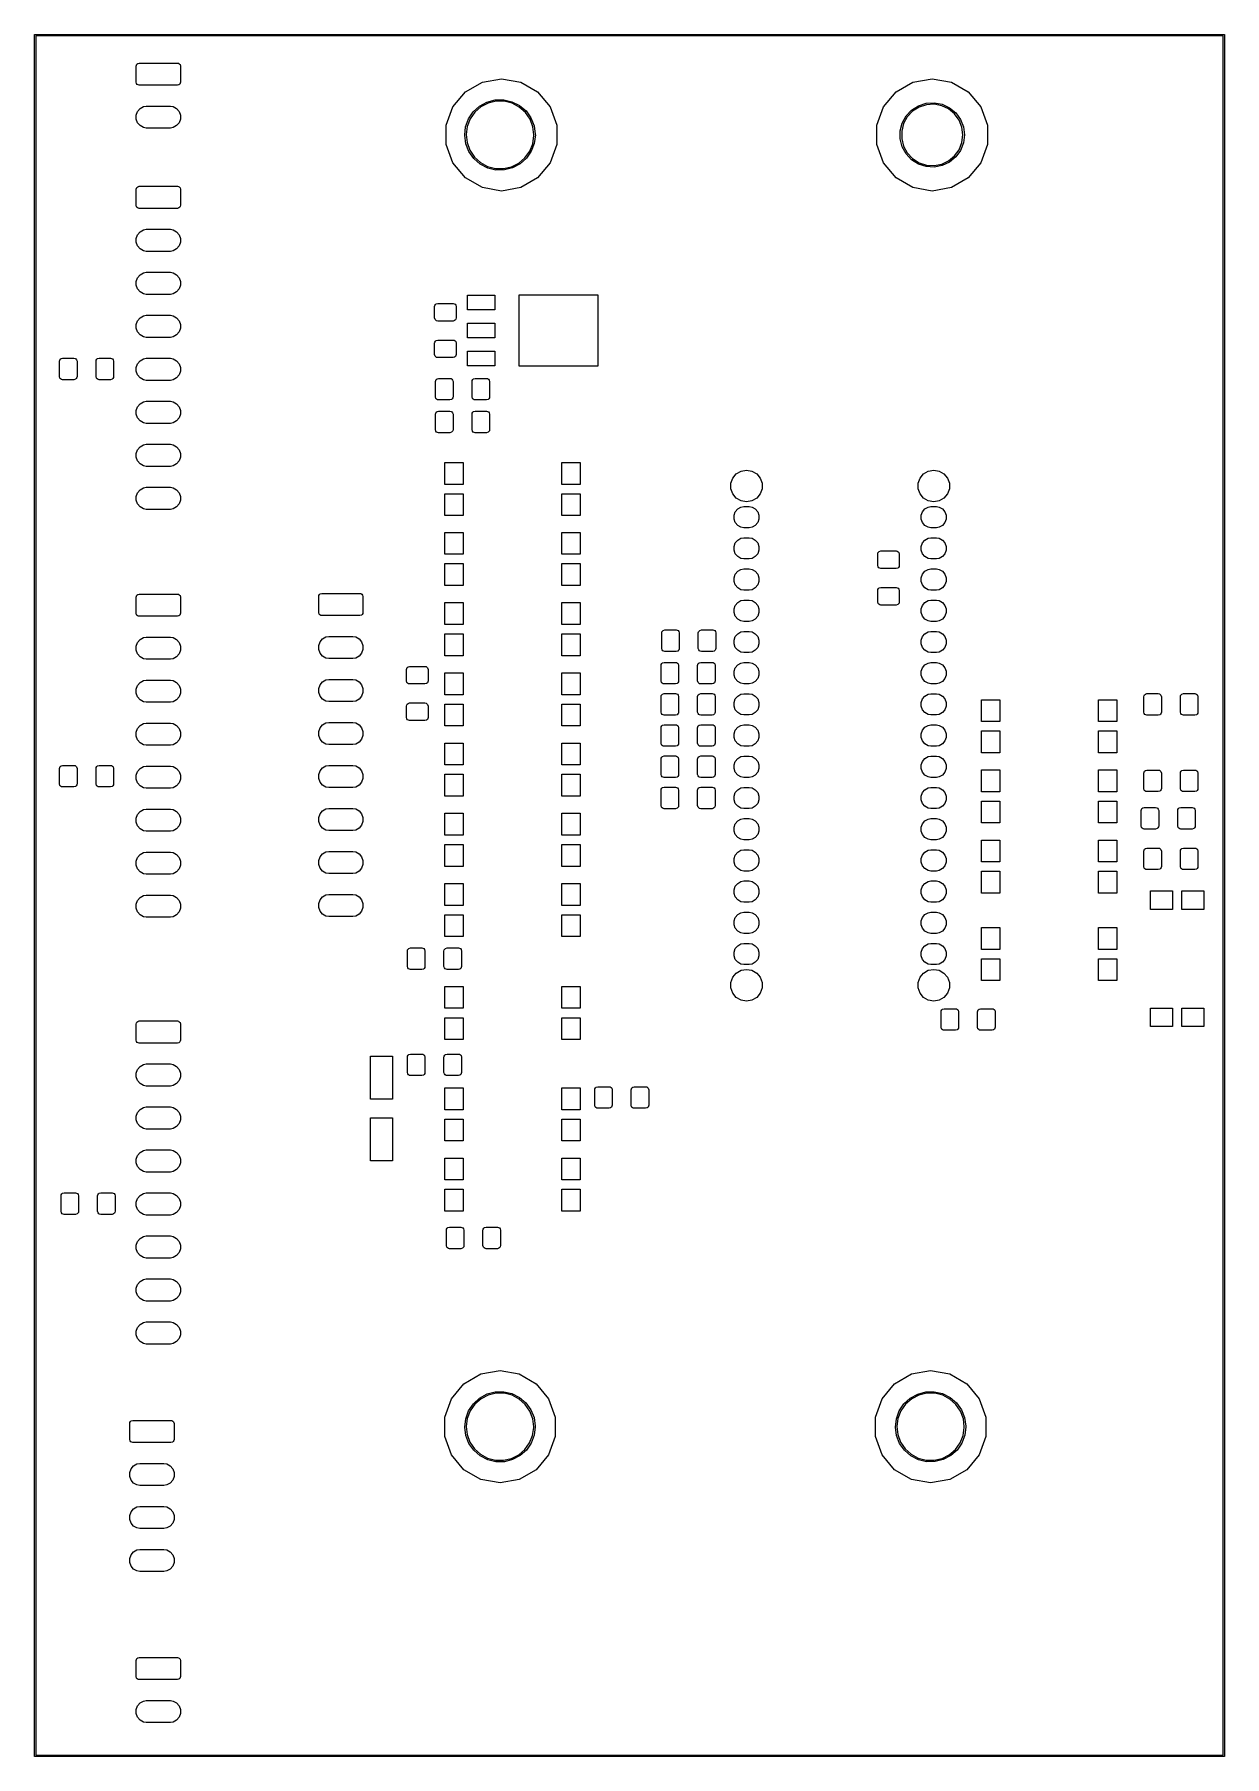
# Model space of a CAD drawing. Extents: x 81 to 178, y -172 to -32.
import ezdxf

# ---------------------------------------------------------------- set-up
doc = ezdxf.new("R2010")
doc.units = 0
doc.header["$MEASUREMENT"] = 0
doc.layers.add('BLACK', color=7, linetype='CONTINUOUS')

msp = doc.modelspace()

# ---------------------------------------------------------------- linework, layer by layer
at = {"layer": 'BLACK', "linetype": 'CONTINUOUS'}
for p, q in [((81.484, -31.9952), (81.4855, -31.991)), ((81.484, -32.0128), (81.484, -31.9952)), ((81.484, -172.076), (81.484, -32.0128)), ((81.484, -32.0128), (81.484, -32.0128)), ((81.4855, -31.991), (81.4863, -31.9866)), ((81.4863, -31.9866), (81.4885, -31.9828)), ((81.4885, -31.9828), (81.49, -31.9786)), ((81.49, -31.9786), (81.4929, -31.9752)), ((81.4929, -31.9752), (81.4951, -31.9714)), ((81.4951, -31.9714), (81.4985, -31.9685)), ((81.4985, -31.9685), (81.5014, -31.9651)), ((81.5014, -31.9651), (81.5052, -31.9629)), ((81.5052, -31.9629), (81.5086, -31.96)), ((81.5086, -31.96), (81.5128, -31.9585)), ((81.5128, -31.9585), (81.5166, -31.9563)), ((81.5166, -31.9563), (81.521, -31.9555)), ((81.521, -31.9555), (81.5252, -31.954)), ((81.5252, -31.954), (178.317, -31.954)), ((81.584, -32.054), (81.584, -172.035)), ((178.258, -32.054), (81.584, -32.054)), ((178.258, -172.035), (178.258, -32.054)), ((178.317, -31.954), (178.321, -31.9555)), ((178.321, -31.9555), (178.325, -31.9563)), ((178.325, -31.9563), (178.329, -31.9585)), ((178.329, -31.9585), (178.333, -31.96)), ((178.333, -31.96), (178.337, -31.9629)), ((178.337, -31.9629), (178.341, -31.9651)), ((178.341, -31.9651), (178.343, -31.9685)), ((178.343, -31.9685), (178.347, -31.9714)), ((178.347, -31.9714), (178.349, -31.9752)), ((178.349, -31.9752), (178.352, -31.9786)), ((178.352, -31.9786), (178.353, -31.9828)), ((178.353, -31.9828), (178.356, -31.9866)), ((178.356, -31.9866), (178.356, -31.991)), ((178.356, -31.991), (178.358, -31.9952)), ((178.358, -31.9952), (178.358, -172.094)), ((89.767, -34.529), (89.7821, -34.4435)), ((89.767, -35.829), (89.767, -34.529)), ((89.7821, -34.4435), (89.8255, -34.3683)), ((89.8255, -34.3683), (89.892, -34.3125)), ((89.892, -34.3125), (90.017, -34.279)), ((90.017, -34.279), (93.117, -34.279)), ((93.117, -34.279), (93.2025, -34.2941)), ((93.2025, -34.2941), (93.2777, -34.3375)), ((93.2777, -34.3375), (93.3335, -34.404)), ((93.3335, -34.404), (93.367, -34.529)), ((93.367, -34.529), (93.367, -35.829)), ((89.8005, -35.954), (89.767, -35.829)), ((89.8563, -36.0205), (89.8005, -35.954)), ((89.9315, -36.0639), (89.8563, -36.0205)), ((90.017, -36.079), (89.9315, -36.0639)), ((93.117, -36.079), (90.017, -36.079)), ((93.242, -36.0455), (93.117, -36.079)), ((93.3085, -35.9897), (93.242, -36.0455)), ((93.3519, -35.9145), (93.3085, -35.9897)), ((93.367, -35.829), (93.3519, -35.9145)), ((116.57, -36.6316), (117.944, -35.8381)), ((117.944, -35.8381), (119.507, -35.5626)), ((119.507, -35.5626), (121.07, -35.8381)), ((121.07, -35.8381), (122.444, -36.6316)), ((151.622, -36.6316), (152.996, -35.8381)), ((152.996, -35.8381), (154.559, -35.5626)), ((154.559, -35.5626), (156.122, -35.8381)), ((156.122, -35.8381), (157.496, -36.6316)), ((90.0796, -37.9789), (90.3544, -37.8202)), ((90.3544, -37.8202), (90.5883, -37.779)), ((90.5883, -37.779), (92.5457, -37.779)), ((92.5457, -37.779), (92.7796, -37.8202)), ((92.7796, -37.8202), (93.0544, -37.9789)), ((115.007, -39.3385), (115.55, -37.8473)), ((115.55, -37.8473), (116.57, -36.6316)), ((117.203, -38.2531), (117.714, -37.7881)), ((117.714, -37.7881), (118.321, -37.4584)), ((118.42, -37.5493), (117.831, -37.853)), ((118.321, -37.4584), (118.99, -37.2831)), ((119.063, -37.3947), (118.42, -37.5493)), ((118.99, -37.2831), (119.681, -37.2722)), ((119.725, -37.3982), (119.063, -37.3947)), ((119.681, -37.2722), (120.354, -37.4265)), ((120.367, -37.5595), (119.725, -37.3982)), ((120.354, -37.4265), (120.971, -37.7369)), ((120.953, -37.8693), (120.367, -37.5595)), ((120.971, -37.7369), (121.497, -38.1856)), ((122.444, -36.6316), (123.464, -37.8473)), ((123.464, -37.8473), (124.007, -39.3385)), ((150.059, -39.3385), (150.602, -37.8473)), ((150.602, -37.8473), (151.622, -36.6316)), ((152.887, -38.1112), (153.442, -37.7589)), ((153.442, -37.7589), (154.068, -37.5558)), ((154.09, -37.6737), (153.493, -37.8675)), ((154.068, -37.5558), (154.724, -37.5145)), ((154.716, -37.6343), (154.09, -37.6737)), ((155.332, -37.7518), (154.716, -37.6343)), ((154.724, -37.5145), (155.369, -37.6377)), ((155.9, -38.0189), (155.332, -37.7518)), ((155.369, -37.6377), (155.964, -37.9176)), ((157.496, -36.6316), (158.516, -37.8473)), ((158.516, -37.8473), (159.059, -39.3385)), ((89.767, -38.5203), (89.8756, -38.2221)), ((89.767, -38.8377), (89.767, -38.5203)), ((89.8756, -39.1359), (89.767, -38.8377)), ((89.8756, -38.2221), (90.0796, -37.9789)), ((90.0796, -39.3791), (89.8756, -39.1359)), ((93.0544, -37.9789), (93.2584, -38.2221)), ((93.2584, -39.1359), (93.0544, -39.3791)), ((93.2584, -38.2221), (93.367, -38.5203)), ((93.367, -38.8377), (93.2584, -39.1359)), ((93.367, -38.5203), (93.367, -38.8377)), ((116.58, -39.4754), (116.818, -38.8265)), ((116.952, -38.8299), (116.711, -39.4467)), ((116.818, -38.8265), (117.203, -38.2531)), ((117.332, -38.2882), (116.952, -38.8299)), ((117.831, -37.853), (117.332, -38.2882)), ((121.447, -38.3097), (120.953, -37.8693)), ((121.822, -38.8554), (121.447, -38.3097)), ((121.497, -38.1856), (121.9, -38.7467)), ((122.056, -39.4747), (121.822, -38.8554)), ((121.9, -38.7467), (122.158, -39.3878)), ((151.957, -39.8033), (152.121, -39.1665)), ((152.232, -39.2107), (152.076, -39.8183)), ((152.121, -39.1665), (152.437, -38.5904)), ((152.534, -38.661), (152.232, -39.2107)), ((152.437, -38.5904), (152.887, -38.1112)), ((152.964, -38.2037), (152.534, -38.661)), ((153.493, -37.8675), (152.964, -38.2037)), ((156.383, -38.4188), (155.9, -38.0189)), ((155.964, -37.9176), (156.471, -38.3367)), ((156.752, -38.9263), (156.383, -38.4188)), ((156.471, -38.3367), (156.857, -38.8685)), ((156.983, -39.5096), (156.752, -38.9263)), ((156.857, -38.8685), (157.099, -39.4798)), ((90.3544, -39.5378), (90.0796, -39.3791)), ((90.5883, -39.579), (90.3544, -39.5378)), ((92.5457, -39.579), (90.5883, -39.579)), ((92.7796, -39.5378), (92.5457, -39.579)), ((93.0544, -39.3791), (92.7796, -39.5378)), ((115.007, -40.9255), (115.007, -39.3385)), ((116.505, -40.1621), (116.58, -39.4754)), ((116.595, -40.8471), (116.505, -40.1621)), ((116.711, -39.4467), (116.625, -40.1031)), ((116.625, -40.1031), (116.697, -40.7612)), ((122.042, -40.8452), (122.135, -40.1897)), ((122.136, -40.132), (122.056, -39.4747)), ((122.135, -40.1897), (122.136, -40.132)), ((122.158, -39.3878), (122.255, -40.0718)), ((122.256, -40.132), (122.173, -40.8179)), ((122.255, -40.0718), (122.256, -40.132)), ((124.007, -39.3385), (124.007, -40.9255)), ((150.059, -40.9255), (150.059, -39.3385)), ((151.957, -40.4607), (151.957, -39.8033)), ((152.121, -41.0975), (151.957, -40.4607)), ((152.076, -39.8183), (152.076, -40.4457)), ((152.076, -40.4457), (152.232, -41.0533)), ((157.062, -40.132), (156.983, -39.5096)), ((156.983, -40.7544), (157.062, -40.132)), ((157.099, -39.4798), (157.182, -40.132)), ((157.182, -40.132), (157.099, -40.7842)), ((159.059, -39.3385), (159.059, -40.9255)), ((115.55, -42.4167), (115.007, -40.9255)), ((116.846, -41.4908), (116.595, -40.8471)), ((116.697, -40.7612), (116.925, -41.383)), ((117.243, -42.0561), (116.846, -41.4908)), ((116.925, -41.383), (117.294, -41.9325)), ((117.294, -41.9325), (117.784, -42.3781)), ((120.905, -42.4271), (121.408, -41.9971)), ((121.537, -42.0336), (121.021, -42.4932)), ((121.408, -41.9971), (121.795, -41.4595)), ((121.928, -41.4642), (121.537, -42.0336)), ((121.795, -41.4595), (122.042, -40.8452)), ((122.173, -40.8179), (121.928, -41.4642)), ((124.007, -40.9255), (123.464, -42.4167)), ((150.602, -42.4167), (150.059, -40.9255)), ((152.437, -41.6736), (152.121, -41.0975)), ((152.232, -41.0533), (152.534, -41.603)), ((152.887, -42.1528), (152.437, -41.6736)), ((152.534, -41.603), (152.964, -42.0603)), ((155.9, -42.2451), (156.383, -41.8452)), ((156.471, -41.9273), (155.964, -42.3464)), ((156.383, -41.8452), (156.752, -41.3377)), ((156.857, -41.3955), (156.471, -41.9273)), ((156.752, -41.3377), (156.983, -40.7544)), ((157.099, -40.7842), (156.857, -41.3955)), ((159.059, -40.9255), (158.516, -42.4167)), ((116.57, -43.6324), (115.55, -42.4167)), ((117.764, -42.5103), (117.243, -42.0561)), ((118.378, -42.8272), (117.764, -42.5103)), ((117.784, -42.3781), (118.366, -42.694)), ((118.366, -42.694), (119.006, -42.862)), ((119.049, -42.9885), (118.378, -42.8272)), ((119.006, -42.862), (119.668, -42.8724)), ((119.74, -42.9848), (119.049, -42.9885)), ((119.668, -42.8724), (120.313, -42.7246)), ((120.41, -42.8165), (119.74, -42.9848)), ((120.313, -42.7246), (120.905, -42.4271)), ((121.021, -42.4932), (120.41, -42.8165)), ((123.464, -42.4167), (122.444, -43.6324)), ((151.622, -43.6324), (150.602, -42.4167)), ((153.442, -42.5051), (152.887, -42.1528)), ((152.964, -42.0603), (153.493, -42.3965)), ((154.068, -42.7082), (153.442, -42.5051)), ((153.493, -42.3965), (154.09, -42.5903)), ((154.724, -42.7495), (154.068, -42.7082)), ((154.09, -42.5903), (154.716, -42.6297)), ((154.716, -42.6297), (155.332, -42.5122)), ((155.369, -42.6263), (154.724, -42.7495)), ((155.332, -42.5122), (155.9, -42.2451)), ((155.964, -42.3464), (155.369, -42.6263)), ((158.516, -42.4167), (157.496, -43.6324)), ((89.767, -44.562), (89.7821, -44.4765)), ((89.767, -45.862), (89.767, -44.562)), ((89.7821, -44.4765), (89.8255, -44.4013)), ((89.8255, -44.4013), (89.892, -44.3455)), ((89.892, -44.3455), (90.017, -44.312)), ((90.017, -44.312), (93.117, -44.312)), ((93.117, -44.312), (93.2025, -44.3271)), ((93.2025, -44.3271), (93.2777, -44.3705)), ((93.2777, -44.3705), (93.3335, -44.437)), ((93.3335, -44.437), (93.367, -44.562)), ((93.367, -44.562), (93.367, -45.862)), ((117.944, -44.4258), (116.57, -43.6324)), ((119.507, -44.7014), (117.944, -44.4258)), ((121.07, -44.4258), (119.507, -44.7014)), ((122.444, -43.6324), (121.07, -44.4258)), ((152.996, -44.4258), (151.622, -43.6324)), ((154.559, -44.7014), (152.996, -44.4258)), ((156.122, -44.4258), (154.559, -44.7014)), ((157.496, -43.6324), (156.122, -44.4258)), ((89.8005, -45.987), (89.767, -45.862)), ((89.8563, -46.0535), (89.8005, -45.987)), ((89.9315, -46.0969), (89.8563, -46.0535)), ((90.017, -46.112), (89.9315, -46.0969)), ((93.117, -46.112), (90.017, -46.112)), ((93.242, -46.0785), (93.117, -46.112)), ((93.3085, -46.0227), (93.242, -46.0785)), ((93.3519, -45.9475), (93.3085, -46.0227)), ((93.367, -45.862), (93.3519, -45.9475)), ((89.767, -48.5533), (89.8756, -48.2551)), ((89.767, -48.8707), (89.767, -48.5533)), ((89.8756, -49.1689), (89.767, -48.8707)), ((89.8756, -48.2551), (90.0796, -48.0119)), ((90.0796, -48.0119), (90.3544, -47.8532)), ((90.3544, -47.8532), (90.5883, -47.812)), ((90.5883, -47.812), (92.5457, -47.812)), ((92.5457, -47.812), (92.7796, -47.8532)), ((92.7796, -47.8532), (93.0544, -48.0119)), ((93.0544, -48.0119), (93.2584, -48.2551)), ((93.2584, -48.2551), (93.367, -48.5533)), ((93.367, -48.8707), (93.2584, -49.1689)), ((93.367, -48.5533), (93.367, -48.8707)), ((90.0796, -49.4121), (89.8756, -49.1689)), ((90.3544, -49.5708), (90.0796, -49.4121)), ((90.5883, -49.612), (90.3544, -49.5708)), ((92.5457, -49.612), (90.5883, -49.612)), ((92.7796, -49.5708), (92.5457, -49.612)), ((93.0544, -49.4121), (92.7796, -49.5708)), ((93.2584, -49.1689), (93.0544, -49.4121)), ((89.767, -52.0533), (89.8756, -51.7551)), ((89.8756, -51.7551), (90.0796, -51.5119)), ((90.0796, -51.5119), (90.3544, -51.3532)), ((90.3544, -51.3532), (90.5883, -51.312)), ((90.5883, -51.312), (92.5457, -51.312)), ((92.5457, -51.312), (92.7796, -51.3532)), ((92.7796, -51.3532), (93.0544, -51.5119)), ((93.0544, -51.5119), (93.2584, -51.7551)), ((93.2584, -51.7551), (93.367, -52.0533)), ((89.767, -52.3707), (89.767, -52.0533)), ((89.8756, -52.6689), (89.767, -52.3707)), ((90.0796, -52.9121), (89.8756, -52.6689)), ((90.3544, -53.0708), (90.0796, -52.9121)), ((90.5883, -53.112), (90.3544, -53.0708)), ((92.5457, -53.112), (90.5883, -53.112)), ((92.7796, -53.0708), (92.5457, -53.112)), ((93.0544, -52.9121), (92.7796, -53.0708)), ((93.2584, -52.6689), (93.0544, -52.9121)), ((93.367, -52.3707), (93.2584, -52.6689)), ((93.367, -52.0533), (93.367, -52.3707)), ((116.747, -54.3785), (116.747, -53.1785)), ((116.747, -53.1785), (118.947, -53.1785)), ((118.947, -53.1785), (118.947, -54.3785)), ((120.947, -58.9585), (120.947, -53.1585)), ((120.947, -53.1585), (127.347, -53.1585)), ((127.347, -53.1585), (127.347, -58.9585)), ((114.06, -54.1085), (114.075, -54.023)), ((114.06, -55.0335), (114.06, -54.1085)), ((114.075, -54.023), (114.118, -53.9479)), ((114.118, -53.9479), (114.185, -53.892)), ((114.185, -53.892), (114.31, -53.8585)), ((114.31, -53.8585), (115.56, -53.8585)), ((115.56, -53.8585), (115.646, -53.8736)), ((115.646, -53.8736), (115.721, -53.917)), ((115.721, -53.917), (115.777, -53.9835)), ((115.777, -53.9835), (115.81, -54.1085)), ((115.81, -54.1085), (115.81, -55.0335)), ((118.947, -54.3785), (116.747, -54.3785)), ((89.767, -55.5533), (89.8756, -55.2551)), ((89.767, -55.8707), (89.767, -55.5533)), ((89.8756, -56.1689), (89.767, -55.8707)), ((89.8756, -55.2551), (90.0796, -55.0119)), ((90.0796, -55.0119), (90.3544, -54.8532)), ((90.3544, -54.8532), (90.5883, -54.812)), ((90.5883, -54.812), (92.5457, -54.812)), ((92.5457, -54.812), (92.7796, -54.8532)), ((92.7796, -54.8532), (93.0544, -55.0119)), ((93.0544, -55.0119), (93.2584, -55.2551)), ((93.2584, -55.2551), (93.367, -55.5533)), ((93.367, -55.8707), (93.2584, -56.1689)), ((93.367, -55.5533), (93.367, -55.8707)), ((114.093, -55.1585), (114.06, -55.0335)), ((114.149, -55.2251), (114.093, -55.1585)), ((114.224, -55.2685), (114.149, -55.2251)), ((114.31, -55.2835), (114.224, -55.2685)), ((115.56, -55.2835), (114.31, -55.2835)), ((115.685, -55.2501), (115.56, -55.2835)), ((115.752, -55.1942), (115.685, -55.2501)), ((115.795, -55.1191), (115.752, -55.1942)), ((115.81, -55.0335), (115.795, -55.1191)), ((116.747, -56.6585), (116.747, -55.4585)), ((116.747, -55.4585), (118.947, -55.4585)), ((118.947, -55.4585), (118.947, -56.6585)), ((90.0796, -56.4121), (89.8756, -56.1689)), ((90.3544, -56.5708), (90.0796, -56.4121)), ((90.5883, -56.612), (90.3544, -56.5708)), ((92.5457, -56.612), (90.5883, -56.612)), ((92.7796, -56.5708), (92.5457, -56.612)), ((93.0544, -56.4121), (92.7796, -56.5708)), ((93.2584, -56.1689), (93.0544, -56.4121)), ((114.06, -57.0835), (114.075, -56.998)), ((114.06, -58.0085), (114.06, -57.0835)), ((114.075, -56.998), (114.118, -56.9229)), ((114.118, -56.9229), (114.185, -56.867)), ((114.185, -56.867), (114.31, -56.8335)), ((114.31, -56.8335), (115.56, -56.8335)), ((115.56, -56.8335), (115.646, -56.8486)), ((115.646, -56.8486), (115.721, -56.892)), ((115.721, -56.892), (115.777, -56.9585)), ((115.777, -56.9585), (115.81, -57.0835)), ((115.81, -57.0835), (115.81, -58.0085)), ((118.947, -56.6585), (116.747, -56.6585)), ((83.525, -58.557), (83.5401, -58.4715)), ((83.525, -59.807), (83.525, -58.557)), ((83.5401, -58.4715), (83.5835, -58.3963)), ((83.5835, -58.3963), (83.65, -58.3405)), ((83.65, -58.3405), (83.775, -58.307)), ((83.775, -58.307), (84.7, -58.307)), ((84.7, -58.307), (84.7855, -58.3221)), ((84.7855, -58.3221), (84.8607, -58.3655)), ((84.8607, -58.3655), (84.9165, -58.432)), ((84.9165, -58.432), (84.95, -58.557)), ((84.95, -58.557), (84.95, -59.807)), ((86.5, -58.557), (86.5151, -58.4715)), ((86.5, -59.807), (86.5, -58.557)), ((86.5151, -58.4715), (86.5585, -58.3963)), ((86.5585, -58.3963), (86.625, -58.3405)), ((86.625, -58.3405), (86.75, -58.307)), ((86.75, -58.307), (87.675, -58.307)), ((87.675, -58.307), (87.7605, -58.3221)), ((87.7605, -58.3221), (87.8357, -58.3655)), ((87.8357, -58.3655), (87.8915, -58.432)), ((87.8915, -58.432), (87.925, -58.557)), ((87.925, -58.557), (87.925, -59.807)), ((89.767, -59.0533), (89.8756, -58.7551)), ((89.8756, -58.7551), (90.0796, -58.5119)), ((90.0796, -58.5119), (90.3544, -58.3532)), ((90.3544, -58.3532), (90.5883, -58.312)), ((90.5883, -58.312), (92.5457, -58.312)), ((92.5457, -58.312), (92.7796, -58.3532)), ((92.7796, -58.3532), (93.0544, -58.5119)), ((93.0544, -58.5119), (93.2584, -58.7551)), ((93.2584, -58.7551), (93.367, -59.0533)), ((114.093, -58.1335), (114.06, -58.0085)), ((114.149, -58.2001), (114.093, -58.1335)), ((114.224, -58.2435), (114.149, -58.2001)), ((114.31, -58.2585), (114.224, -58.2435)), ((115.56, -58.2585), (114.31, -58.2585)), ((115.685, -58.2251), (115.56, -58.2585)), ((115.752, -58.1692), (115.685, -58.2251)), ((115.795, -58.0941), (115.752, -58.1692)), ((115.81, -58.0085), (115.795, -58.0941)), ((116.747, -58.9385), (116.747, -57.7385)), ((116.747, -57.7385), (118.947, -57.7385)), ((118.947, -57.7385), (118.947, -58.9385)), ((83.5585, -59.932), (83.525, -59.807)), ((83.6143, -59.9985), (83.5585, -59.932)), ((83.6895, -60.0419), (83.6143, -59.9985)), ((83.775, -60.057), (83.6895, -60.0419)), ((84.7, -60.057), (83.775, -60.057)), ((84.825, -60.0235), (84.7, -60.057)), ((84.8915, -59.9677), (84.825, -60.0235)), ((84.9349, -59.8925), (84.8915, -59.9677)), ((84.95, -59.807), (84.9349, -59.8925)), ((86.5335, -59.932), (86.5, -59.807)), ((86.5893, -59.9985), (86.5335, -59.932)), ((86.6645, -60.0419), (86.5893, -59.9985)), ((86.75, -60.057), (86.6645, -60.0419)), ((87.675, -60.057), (86.75, -60.057)), ((87.8, -60.0235), (87.675, -60.057)), ((87.8665, -59.9677), (87.8, -60.0235)), ((87.9099, -59.8925), (87.8665, -59.9677)), ((87.925, -59.807), (87.9099, -59.8925)), ((89.767, -59.3707), (89.767, -59.0533)), ((89.8756, -59.6689), (89.767, -59.3707)), ((90.0796, -59.9121), (89.8756, -59.6689)), ((90.3544, -60.0708), (90.0796, -59.9121)), ((90.5883, -60.112), (90.3544, -60.0708)), ((92.5457, -60.112), (90.5883, -60.112)), ((92.7796, -60.0708), (92.5457, -60.112)), ((93.0544, -59.9121), (92.7796, -60.0708)), ((93.2584, -59.6689), (93.0544, -59.9121)), ((93.367, -59.3707), (93.2584, -59.6689)), ((93.367, -59.0533), (93.367, -59.3707)), ((114.132, -60.208), (114.147, -60.1225)), ((114.132, -61.458), (114.132, -60.208)), ((114.147, -60.1225), (114.19, -60.0473)), ((114.19, -60.0473), (114.257, -59.9915)), ((114.257, -59.9915), (114.382, -59.958)), ((114.382, -59.958), (115.307, -59.958)), ((115.307, -59.958), (115.393, -59.9731)), ((115.393, -59.9731), (115.468, -60.0165)), ((115.468, -60.0165), (115.524, -60.083)), ((115.524, -60.083), (115.557, -60.208)), ((115.557, -60.208), (115.557, -61.458)), ((118.947, -58.9385), (116.747, -58.9385)), ((117.107, -60.208), (117.122, -60.1225)), ((117.107, -61.458), (117.107, -60.208)), ((117.122, -60.1225), (117.165, -60.0473)), ((117.165, -60.0473), (117.232, -59.9915)), ((117.232, -59.9915), (117.357, -59.958)), ((117.357, -59.958), (118.282, -59.958)), ((118.282, -59.958), (118.368, -59.9731)), ((118.368, -59.9731), (118.443, -60.0165)), ((118.443, -60.0165), (118.499, -60.083)), ((118.499, -60.083), (118.532, -60.208)), ((118.532, -60.208), (118.532, -61.458)), ((127.347, -58.9585), (120.947, -58.9585)), ((114.165, -61.583), (114.132, -61.458)), ((114.221, -61.6495), (114.165, -61.583)), ((114.296, -61.6929), (114.221, -61.6495)), ((115.432, -61.6745), (115.307, -61.708)), ((115.499, -61.6187), (115.432, -61.6745)), ((115.542, -61.5435), (115.499, -61.6187)), ((115.557, -61.458), (115.542, -61.5435)), ((117.14, -61.583), (117.107, -61.458)), ((117.196, -61.6495), (117.14, -61.583)), ((117.271, -61.6929), (117.196, -61.6495)), ((118.407, -61.6745), (118.282, -61.708)), ((118.474, -61.6187), (118.407, -61.6745)), ((118.517, -61.5435), (118.474, -61.6187)), ((118.532, -61.458), (118.517, -61.5435)), ((89.767, -62.5533), (89.8756, -62.2551)), ((89.767, -62.8707), (89.767, -62.5533)), ((89.8756, -63.1689), (89.767, -62.8707)), ((89.8756, -62.2551), (90.0796, -62.0119)), ((90.0796, -62.0119), (90.3544, -61.8532)), ((90.3544, -61.8532), (90.5883, -61.812)), ((90.5883, -61.812), (92.5457, -61.812)), ((92.5457, -61.812), (92.7796, -61.8532)), ((92.7796, -61.8532), (93.0544, -62.0119)), ((93.0544, -62.0119), (93.2584, -62.2551)), ((93.2584, -62.2551), (93.367, -62.5533)), ((93.367, -62.8707), (93.2584, -63.1689)), ((93.367, -62.5533), (93.367, -62.8707)), ((114.132, -62.875), (114.147, -62.7895)), ((114.132, -64.125), (114.132, -62.875)), ((114.147, -62.7895), (114.19, -62.7143)), ((114.19, -62.7143), (114.257, -62.6585)), ((114.257, -62.6585), (114.382, -62.625)), ((114.382, -61.708), (114.296, -61.6929)), ((115.307, -61.708), (114.382, -61.708)), ((114.382, -62.625), (115.307, -62.625)), ((115.307, -62.625), (115.393, -62.6401)), ((115.393, -62.6401), (115.468, -62.6835)), ((115.468, -62.6835), (115.524, -62.75)), ((115.524, -62.75), (115.557, -62.875)), ((115.557, -62.875), (115.557, -64.125)), ((117.107, -62.875), (117.122, -62.7895)), ((117.107, -64.125), (117.107, -62.875)), ((117.122, -62.7895), (117.165, -62.7143)), ((117.165, -62.7143), (117.232, -62.6585)), ((117.232, -62.6585), (117.357, -62.625)), ((117.357, -61.708), (117.271, -61.6929)), ((118.282, -61.708), (117.357, -61.708)), ((117.357, -62.625), (118.282, -62.625)), ((118.282, -62.625), (118.368, -62.6401)), ((118.368, -62.6401), (118.443, -62.6835)), ((118.443, -62.6835), (118.499, -62.75)), ((118.499, -62.75), (118.532, -62.875)), ((118.532, -62.875), (118.532, -64.125)), ((90.0796, -63.4121), (89.8756, -63.1689)), ((90.3544, -63.5708), (90.0796, -63.4121)), ((90.5883, -63.612), (90.3544, -63.5708)), ((92.5457, -63.612), (90.5883, -63.612)), ((92.7796, -63.5708), (92.5457, -63.612)), ((93.0544, -63.4121), (92.7796, -63.5708)), ((93.2584, -63.1689), (93.0544, -63.4121)), ((114.165, -64.25), (114.132, -64.125)), ((114.221, -64.3165), (114.165, -64.25)), ((114.296, -64.3599), (114.221, -64.3165)), ((114.382, -64.375), (114.296, -64.3599)), ((115.307, -64.375), (114.382, -64.375)), ((115.432, -64.3415), (115.307, -64.375)), ((115.499, -64.2857), (115.432, -64.3415)), ((115.542, -64.2105), (115.499, -64.2857)), ((115.557, -64.125), (115.542, -64.2105)), ((117.14, -64.25), (117.107, -64.125)), ((117.196, -64.3165), (117.14, -64.25)), ((117.271, -64.3599), (117.196, -64.3165)), ((117.357, -64.375), (117.271, -64.3599)), ((118.282, -64.375), (117.357, -64.375)), ((118.407, -64.3415), (118.282, -64.375)), ((118.474, -64.2857), (118.407, -64.3415)), ((118.517, -64.2105), (118.474, -64.2857)), ((118.532, -64.125), (118.517, -64.2105)), ((89.767, -66.0533), (89.8756, -65.7551)), ((89.8756, -65.7551), (90.0796, -65.5119)), ((90.0796, -65.5119), (90.3544, -65.3532)), ((90.3544, -65.3532), (90.5883, -65.312)), ((90.5883, -65.312), (92.5457, -65.312)), ((92.5457, -65.312), (92.7796, -65.3532)), ((92.7796, -65.3532), (93.0544, -65.5119)), ((93.0544, -65.5119), (93.2584, -65.7551)), ((93.2584, -65.7551), (93.367, -66.0533)), ((89.767, -66.3707), (89.767, -66.0533)), ((89.8756, -66.6689), (89.767, -66.3707)), ((90.0796, -66.9121), (89.8756, -66.6689)), ((90.3544, -67.0708), (90.0796, -66.9121)), ((90.5883, -67.112), (90.3544, -67.0708)), ((92.5457, -67.112), (90.5883, -67.112)), ((92.7796, -67.0708), (92.5457, -67.112)), ((93.0544, -66.9121), (92.7796, -67.0708)), ((93.2584, -66.6689), (93.0544, -66.9121)), ((93.367, -66.3707), (93.2584, -66.6689)), ((93.367, -66.0533), (93.367, -66.3707)), ((114.881, -68.581), (114.881, -66.801)), ((114.881, -66.801), (116.381, -66.801)), ((116.381, -66.801), (116.381, -68.581)), ((124.411, -68.581), (124.411, -66.801)), ((124.411, -66.801), (125.911, -66.801)), ((125.911, -66.801), (125.911, -68.581)), ((116.381, -68.581), (114.881, -68.581)), ((125.911, -68.581), (124.411, -68.581)), ((138.176, -68.4831), (138.329, -68.0622)), ((138.176, -68.9309), (138.176, -68.4831)), ((138.329, -68.0622), (138.617, -67.7191)), ((138.617, -67.7191), (139.005, -67.4952)), ((139.005, -67.4952), (139.446, -67.4174)), ((139.446, -67.4174), (139.887, -67.4952)), ((139.887, -67.4952), (140.275, -67.7191)), ((140.275, -67.7191), (140.563, -68.0622)), ((140.563, -68.0622), (140.716, -68.4831)), ((140.716, -68.4831), (140.716, -68.9309)), ((153.416, -68.4831), (153.569, -68.0622)), ((153.416, -68.9309), (153.416, -68.4831)), ((153.569, -68.0622), (153.857, -67.7191)), ((153.857, -67.7191), (154.245, -67.4952)), ((154.245, -67.4952), (154.686, -67.4174)), ((154.686, -67.4174), (155.127, -67.4952)), ((155.127, -67.4952), (155.515, -67.7191)), ((155.515, -67.7191), (155.803, -68.0622)), ((155.803, -68.0622), (155.956, -68.4831)), ((155.956, -68.4831), (155.956, -68.9309)), ((89.767, -69.5533), (89.8756, -69.2551)), ((89.767, -69.8707), (89.767, -69.5533)), ((89.8756, -70.1689), (89.767, -69.8707)), ((89.8756, -69.2551), (90.0796, -69.0119)), ((90.0796, -69.0119), (90.3544, -68.8532)), ((90.3544, -68.8532), (90.5883, -68.812)), ((90.5883, -68.812), (92.5457, -68.812)), ((92.5457, -68.812), (92.7796, -68.8532)), ((92.7796, -68.8532), (93.0544, -69.0119)), ((93.0544, -69.0119), (93.2584, -69.2551)), ((93.2584, -69.2551), (93.367, -69.5533)), ((93.367, -69.8707), (93.2584, -70.1689)), ((93.367, -69.5533), (93.367, -69.8707)), ((114.881, -71.121), (114.881, -69.341)), ((114.881, -69.341), (116.381, -69.341)), ((116.381, -69.341), (116.381, -71.121)), ((124.411, -71.121), (124.411, -69.341)), ((124.411, -69.341), (125.911, -69.341)), ((125.911, -69.341), (125.911, -71.121)), ((138.329, -69.3518), (138.176, -68.9309)), ((138.617, -69.6949), (138.329, -69.3518)), ((139.005, -69.9188), (138.617, -69.6949)), ((139.446, -69.9966), (139.005, -69.9188)), ((139.887, -69.9188), (139.446, -69.9966)), ((140.275, -69.6949), (139.887, -69.9188)), ((140.563, -69.3518), (140.275, -69.6949)), ((140.716, -68.9309), (140.563, -69.3518)), ((153.569, -69.3518), (153.416, -68.9309)), ((153.857, -69.6949), (153.569, -69.3518)), ((154.245, -69.9188), (153.857, -69.6949)), ((154.686, -69.9966), (154.245, -69.9188)), ((155.127, -69.9188), (154.686, -69.9966)), ((155.515, -69.6949), (155.127, -69.9188)), ((155.803, -69.3518), (155.515, -69.6949)), ((155.956, -68.9309), (155.803, -69.3518)), ((90.0796, -70.4121), (89.8756, -70.1689)), ((90.3544, -70.5708), (90.0796, -70.4121)), ((90.5883, -70.612), (90.3544, -70.5708)), ((92.5457, -70.612), (90.5883, -70.612)), ((92.7796, -70.5708), (92.5457, -70.612)), ((93.0544, -70.4121), (92.7796, -70.5708)), ((93.2584, -70.1689), (93.0544, -70.4121)), ((116.381, -71.121), (114.881, -71.121)), ((125.911, -71.121), (124.411, -71.121)), ((138.43, -71.0947), (138.534, -70.8085)), ((138.43, -71.3993), (138.43, -71.0947)), ((138.534, -71.6855), (138.43, -71.3993)), ((138.534, -70.8085), (138.73, -70.5752)), ((138.73, -70.5752), (138.994, -70.423)), ((138.994, -70.423), (139.218, -70.3834)), ((139.218, -70.3834), (139.674, -70.3834)), ((139.674, -70.3834), (139.898, -70.423)), ((139.898, -70.423), (140.162, -70.5752)), ((140.162, -70.5752), (140.358, -70.8085)), ((140.358, -70.8085), (140.462, -71.0947)), ((140.462, -71.3993), (140.358, -71.6855)), ((140.462, -71.0947), (140.462, -71.3993)), ((153.67, -71.0947), (153.774, -70.8085)), ((153.67, -71.3993), (153.67, -71.0947)), ((153.774, -71.6855), (153.67, -71.3993)), ((153.774, -70.8085), (153.97, -70.5752)), ((153.97, -70.5752), (154.234, -70.423)), ((154.234, -70.423), (154.458, -70.3834)), ((154.458, -70.3834), (154.914, -70.3834)), ((154.914, -70.3834), (155.138, -70.423)), ((155.138, -70.423), (155.402, -70.5752)), ((155.402, -70.5752), (155.598, -70.8085)), ((155.598, -70.8085), (155.702, -71.0947)), ((155.702, -71.3993), (155.598, -71.6855)), ((155.702, -71.0947), (155.702, -71.3993)), ((114.881, -74.2716), (114.881, -72.4916)), ((114.881, -72.4916), (116.381, -72.4916)), ((116.381, -72.4916), (116.381, -74.2716)), ((124.411, -74.2716), (124.411, -72.4916)), ((124.411, -72.4916), (125.911, -72.4916)), ((125.911, -72.4916), (125.911, -74.2716)), ((138.73, -71.9188), (138.534, -71.6855)), ((138.994, -72.071), (138.73, -71.9188)), ((139.218, -72.1106), (138.994, -72.071)), ((139.674, -72.1106), (139.218, -72.1106)), ((139.898, -72.071), (139.674, -72.1106)), ((140.162, -71.9188), (139.898, -72.071)), ((140.358, -71.6855), (140.162, -71.9188)), ((153.97, -71.9188), (153.774, -71.6855)), ((154.234, -72.071), (153.97, -71.9188)), ((154.458, -72.1106), (154.234, -72.071)), ((154.914, -72.1106), (154.458, -72.1106)), ((155.138, -72.071), (154.914, -72.1106)), ((155.402, -71.9188), (155.138, -72.071)), ((155.598, -71.6855), (155.402, -71.9188)), ((116.381, -74.2716), (114.881, -74.2716)), ((125.911, -74.2716), (124.411, -74.2716)), ((138.43, -73.6347), (138.534, -73.3485)), ((138.43, -73.9393), (138.43, -73.6347)), ((138.534, -74.2255), (138.43, -73.9393)), ((138.534, -73.3485), (138.73, -73.1152)), ((138.73, -74.4588), (138.534, -74.2255)), ((138.73, -73.1152), (138.994, -72.963)), ((138.994, -72.963), (139.218, -72.9234)), ((139.218, -72.9234), (139.674, -72.9234)), ((139.674, -72.9234), (139.898, -72.963)), ((139.898, -72.963), (140.162, -73.1152)), ((140.162, -73.1152), (140.358, -73.3485)), ((140.358, -74.2255), (140.162, -74.4588)), ((140.358, -73.3485), (140.462, -73.6347)), ((140.462, -73.9393), (140.358, -74.2255)), ((140.462, -73.6347), (140.462, -73.9393)), ((150.128, -74.25), (150.143, -74.1645)), ((150.128, -75.175), (150.128, -74.25)), ((150.143, -74.1645), (150.186, -74.0893)), ((150.186, -74.0893), (150.253, -74.0335)), ((150.253, -74.0335), (150.378, -74)), ((150.378, -74), (151.628, -74)), ((151.628, -74), (151.714, -74.0151)), ((151.714, -74.0151), (151.789, -74.0585)), ((151.789, -74.0585), (151.845, -74.125)), ((151.845, -74.125), (151.878, -74.25)), ((151.878, -74.25), (151.878, -75.175)), ((153.67, -73.6347), (153.774, -73.3485)), ((153.67, -73.9393), (153.67, -73.6347)), ((153.774, -74.2255), (153.67, -73.9393)), ((153.774, -73.3485), (153.97, -73.1152)), ((153.97, -74.4588), (153.774, -74.2255)), ((153.97, -73.1152), (154.234, -72.963)), ((154.234, -72.963), (154.458, -72.9234)), ((154.458, -72.9234), (154.914, -72.9234)), ((154.914, -72.9234), (155.138, -72.963)), ((155.138, -72.963), (155.402, -73.1152)), ((155.402, -73.1152), (155.598, -73.3485)), ((155.598, -74.2255), (155.402, -74.4588)), ((155.598, -73.3485), (155.702, -73.6347)), ((155.702, -73.9393), (155.598, -74.2255)), ((155.702, -73.6347), (155.702, -73.9393)), ((114.881, -76.8116), (114.881, -75.0316)), ((114.881, -75.0316), (116.381, -75.0316)), ((116.381, -75.0316), (116.381, -76.8116)), ((124.411, -76.8116), (124.411, -75.0316)), ((124.411, -75.0316), (125.911, -75.0316)), ((125.911, -75.0316), (125.911, -76.8116)), ((138.534, -75.8885), (138.73, -75.6552)), ((138.994, -74.611), (138.73, -74.4588)), ((138.73, -75.6552), (138.994, -75.503)), ((139.218, -74.6506), (138.994, -74.611)), ((138.994, -75.503), (139.218, -75.4634)), ((139.674, -74.6506), (139.218, -74.6506)), ((139.218, -75.4634), (139.674, -75.4634)), ((139.898, -74.611), (139.674, -74.6506)), ((139.674, -75.4634), (139.898, -75.503)), ((140.162, -74.4588), (139.898, -74.611)), ((139.898, -75.503), (140.162, -75.6552)), ((140.162, -75.6552), (140.358, -75.8885)), ((150.161, -75.3), (150.128, -75.175)), ((150.217, -75.3665), (150.161, -75.3)), ((150.292, -75.4099), (150.217, -75.3665)), ((150.378, -75.425), (150.292, -75.4099)), ((151.628, -75.425), (150.378, -75.425)), ((151.753, -75.3915), (151.628, -75.425)), ((151.82, -75.3357), (151.753, -75.3915)), ((151.863, -75.2605), (151.82, -75.3357)), ((151.878, -75.175), (151.863, -75.2605)), ((153.774, -75.8885), (153.97, -75.6552)), ((154.234, -74.611), (153.97, -74.4588)), ((153.97, -75.6552), (154.234, -75.503)), ((154.458, -74.6506), (154.234, -74.611)), ((154.234, -75.503), (154.458, -75.4634)), ((154.914, -74.6506), (154.458, -74.6506)), ((154.458, -75.4634), (154.914, -75.4634)), ((155.138, -74.611), (154.914, -74.6506)), ((154.914, -75.4634), (155.138, -75.503)), ((155.402, -74.4588), (155.138, -74.611)), ((155.138, -75.503), (155.402, -75.6552)), ((155.402, -75.6552), (155.598, -75.8885)), ((116.381, -76.8116), (114.881, -76.8116)), ((125.911, -76.8116), (124.411, -76.8116)), ((138.43, -76.1747), (138.534, -75.8885)), ((138.43, -76.4793), (138.43, -76.1747)), ((138.534, -76.7655), (138.43, -76.4793)), ((138.73, -76.9988), (138.534, -76.7655)), ((138.994, -77.151), (138.73, -76.9988)), ((140.162, -76.9988), (139.898, -77.151)), ((140.358, -76.7655), (140.162, -76.9988)), ((140.358, -75.8885), (140.462, -76.1747)), ((140.462, -76.4793), (140.358, -76.7655)), ((140.462, -76.1747), (140.462, -76.4793)), ((150.143, -77.1395), (150.186, -77.0643)), ((150.186, -77.0643), (150.253, -77.0085)), ((150.253, -77.0085), (150.378, -76.975)), ((150.378, -76.975), (151.628, -76.975)), ((151.628, -76.975), (151.714, -76.9901)), ((151.714, -76.9901), (151.789, -77.0335)), ((151.789, -77.0335), (151.845, -77.1)), ((153.67, -76.1747), (153.774, -75.8885)), ((153.67, -76.4793), (153.67, -76.1747)), ((153.774, -76.7655), (153.67, -76.4793)), ((153.97, -76.9988), (153.774, -76.7655)), ((154.234, -77.151), (153.97, -76.9988)), ((155.402, -76.9988), (155.138, -77.151)), ((155.598, -76.7655), (155.402, -76.9988)), ((155.598, -75.8885), (155.702, -76.1747)), ((155.702, -76.4793), (155.598, -76.7655)), ((155.702, -76.1747), (155.702, -76.4793)), ((89.767, -77.7603), (89.7821, -77.6748)), ((89.767, -79.0603), (89.767, -77.7603)), ((89.7821, -77.6748), (89.8255, -77.5996)), ((89.8255, -77.5996), (89.892, -77.5438)), ((89.892, -77.5438), (90.017, -77.5103)), ((90.017, -77.5103), (93.117, -77.5103)), ((93.117, -77.5103), (93.2025, -77.5254)), ((93.2025, -77.5254), (93.2777, -77.5688)), ((93.2777, -77.5688), (93.3335, -77.6353)), ((93.3335, -77.6353), (93.367, -77.7603)), ((93.367, -77.7603), (93.367, -79.0603)), ((104.626, -77.709), (104.641, -77.6235)), ((104.626, -79.009), (104.626, -77.709)), ((104.641, -77.6235), (104.684, -77.5483)), ((104.684, -77.5483), (104.751, -77.4925)), ((104.751, -77.4925), (104.876, -77.459)), ((104.876, -77.459), (107.976, -77.459)), ((107.976, -77.459), (108.062, -77.4741)), ((108.062, -77.4741), (108.137, -77.5175)), ((108.137, -77.5175), (108.193, -77.584)), ((108.193, -77.584), (108.226, -77.709)), ((108.226, -77.709), (108.226, -79.009)), ((114.881, -79.9866), (114.881, -78.2066)), ((114.881, -78.2066), (116.381, -78.2066)), ((116.381, -78.2066), (116.381, -79.9866)), ((124.411, -79.9866), (124.411, -78.2066)), ((124.411, -78.2066), (125.911, -78.2066)), ((125.911, -78.2066), (125.911, -79.9866)), ((138.43, -78.7147), (138.534, -78.4285)), ((138.534, -78.4285), (138.73, -78.1952)), ((138.73, -78.1952), (138.994, -78.043)), ((139.218, -77.1906), (138.994, -77.151)), ((138.994, -78.043), (139.218, -78.0034)), ((139.674, -77.1906), (139.218, -77.1906)), ((139.218, -78.0034), (139.674, -78.0034)), ((139.898, -77.151), (139.674, -77.1906)), ((139.674, -78.0034), (139.898, -78.043)), ((139.898, -78.043), (140.162, -78.1952)), ((140.162, -78.1952), (140.358, -78.4285)), ((140.358, -78.4285), (140.462, -78.7147)), ((150.128, -77.225), (150.143, -77.1395)), ((150.128, -78.15), (150.128, -77.225)), ((150.161, -78.275), (150.128, -78.15)), ((150.217, -78.3415), (150.161, -78.275)), ((150.292, -78.3849), (150.217, -78.3415)), ((150.378, -78.4), (150.292, -78.3849)), ((151.628, -78.4), (150.378, -78.4)), ((151.753, -78.3665), (151.628, -78.4)), ((151.82, -78.3107), (151.753, -78.3665)), ((151.863, -78.2355), (151.82, -78.3107)), ((151.845, -77.1), (151.878, -77.225)), ((151.878, -78.15), (151.863, -78.2355)), ((151.878, -77.225), (151.878, -78.15)), ((153.67, -78.7147), (153.774, -78.4285)), ((153.774, -78.4285), (153.97, -78.1952)), ((153.97, -78.1952), (154.234, -78.043)), ((154.458, -77.1906), (154.234, -77.151)), ((154.234, -78.043), (154.458, -78.0034)), ((154.914, -77.1906), (154.458, -77.1906)), ((154.458, -78.0034), (154.914, -78.0034)), ((155.138, -77.151), (154.914, -77.1906)), ((154.914, -78.0034), (155.138, -78.043)), ((155.138, -78.043), (155.402, -78.1952)), ((155.402, -78.1952), (155.598, -78.4285)), ((155.598, -78.4285), (155.702, -78.7147)), ((89.8005, -79.1853), (89.767, -79.0603)), ((89.8563, -79.2518), (89.8005, -79.1853)), ((89.9315, -79.2952), (89.8563, -79.2518)), ((90.017, -79.3103), (89.9315, -79.2952)), ((93.117, -79.3103), (90.017, -79.3103)), ((93.242, -79.2768), (93.117, -79.3103)), ((93.3085, -79.221), (93.242, -79.2768)), ((93.3519, -79.1458), (93.3085, -79.221)), ((93.367, -79.0603), (93.3519, -79.1458)), ((104.659, -79.134), (104.626, -79.009)), ((104.715, -79.2005), (104.659, -79.134)), ((104.79, -79.2439), (104.715, -79.2005)), ((104.876, -79.259), (104.79, -79.2439)), ((107.976, -79.259), (104.876, -79.259)), ((108.101, -79.2255), (107.976, -79.259)), ((108.168, -79.1697), (108.101, -79.2255)), ((108.211, -79.0945), (108.168, -79.1697)), ((108.226, -79.009), (108.211, -79.0945)), ((138.43, -79.0193), (138.43, -78.7147)), ((138.534, -79.3055), (138.43, -79.0193)), ((138.73, -79.5388), (138.534, -79.3055)), ((138.994, -79.691), (138.73, -79.5388)), ((139.218, -79.7306), (138.994, -79.691)), ((139.674, -79.7306), (139.218, -79.7306)), ((139.898, -79.691), (139.674, -79.7306)), ((140.162, -79.5388), (139.898, -79.691)), ((140.358, -79.3055), (140.162, -79.5388)), ((140.462, -79.0193), (140.358, -79.3055)), ((140.462, -78.7147), (140.462, -79.0193)), ((153.67, -79.0193), (153.67, -78.7147)), ((153.774, -79.3055), (153.67, -79.0193)), ((153.97, -79.5388), (153.774, -79.3055)), ((154.234, -79.691), (153.97, -79.5388)), ((154.458, -79.7306), (154.234, -79.691)), ((154.914, -79.7306), (154.458, -79.7306)), ((155.138, -79.691), (154.914, -79.7306)), ((155.402, -79.5388), (155.138, -79.691)), ((155.598, -79.3055), (155.402, -79.5388)), ((155.702, -79.0193), (155.598, -79.3055)), ((155.702, -78.7147), (155.702, -79.0193)), ((89.8756, -81.4533), (90.0796, -81.2102)), ((90.0796, -81.2102), (90.3544, -81.0515)), ((90.3544, -81.0515), (90.5883, -81.0103)), ((90.5883, -81.0103), (92.5457, -81.0103)), ((92.5457, -81.0103), (92.7796, -81.0515)), ((92.7796, -81.0515), (93.0544, -81.2102)), ((93.0544, -81.2102), (93.2584, -81.4533)), ((104.735, -81.4021), (104.939, -81.1589)), ((104.939, -81.1589), (105.213, -81.0002)), ((105.213, -81.0002), (105.447, -80.959)), ((105.447, -80.959), (107.405, -80.959)), ((107.405, -80.959), (107.639, -81.0002)), ((107.639, -81.0002), (107.913, -81.1589)), ((107.913, -81.1589), (108.117, -81.4021)), ((116.381, -79.9866), (114.881, -79.9866)), ((114.881, -82.5266), (114.881, -80.7466)), ((114.881, -80.7466), (116.381, -80.7466)), ((116.381, -80.7466), (116.381, -82.5266)), ((125.911, -79.9866), (124.411, -79.9866)), ((124.411, -82.5266), (124.411, -80.7466)), ((124.411, -80.7466), (125.911, -80.7466)), ((125.911, -80.7466), (125.911, -82.5266)), ((132.547, -80.6764), (132.562, -80.5909)), ((132.547, -81.9264), (132.547, -80.6764)), ((132.562, -80.5909), (132.605, -80.5157)), ((132.605, -80.5157), (132.672, -80.4599)), ((132.672, -80.4599), (132.797, -80.4264)), ((132.797, -80.4264), (133.722, -80.4264)), ((133.722, -80.4264), (133.808, -80.4415)), ((133.808, -80.4415), (133.883, -80.4849)), ((133.883, -80.4849), (133.939, -80.5514)), ((133.939, -80.5514), (133.972, -80.6764)), ((133.972, -80.6764), (133.972, -81.9264)), ((135.522, -80.6764), (135.537, -80.5909)), ((135.522, -81.9264), (135.522, -80.6764)), ((135.537, -80.5909), (135.58, -80.5157)), ((135.58, -80.5157), (135.647, -80.4599)), ((135.647, -80.4599), (135.772, -80.4264)), ((135.772, -80.4264), (136.697, -80.4264)), ((136.697, -80.4264), (136.783, -80.4415)), ((136.783, -80.4415), (136.858, -80.4849)), ((136.858, -80.4849), (136.914, -80.5514)), ((136.914, -80.5514), (136.947, -80.6764)), ((136.947, -80.6764), (136.947, -81.9264)), ((138.43, -81.2547), (138.534, -80.9685)), ((138.43, -81.5593), (138.43, -81.2547)), ((138.534, -80.9685), (138.73, -80.7352)), ((138.73, -80.7352), (138.994, -80.583)), ((138.994, -80.583), (139.218, -80.5434)), ((139.218, -80.5434), (139.674, -80.5434)), ((139.674, -80.5434), (139.898, -80.583)), ((139.898, -80.583), (140.162, -80.7352)), ((140.162, -80.7352), (140.358, -80.9685)), ((140.358, -80.9685), (140.462, -81.2547)), ((140.462, -81.2547), (140.462, -81.5593)), ((153.67, -81.2547), (153.774, -80.9685)), ((153.67, -81.5593), (153.67, -81.2547)), ((153.774, -80.9685), (153.97, -80.7352)), ((153.97, -80.7352), (154.234, -80.583)), ((154.234, -80.583), (154.458, -80.5434)), ((154.458, -80.5434), (154.914, -80.5434)), ((154.914, -80.5434), (155.138, -80.583)), ((155.138, -80.583), (155.402, -80.7352)), ((155.402, -80.7352), (155.598, -80.9685)), ((155.598, -80.9685), (155.702, -81.2547)), ((155.702, -81.2547), (155.702, -81.5593)), ((89.767, -81.7516), (89.8756, -81.4533)), ((89.767, -82.069), (89.767, -81.7516)), ((89.8756, -82.3672), (89.767, -82.069)), ((90.0796, -82.6104), (89.8756, -82.3672)), ((90.3544, -82.769), (90.0796, -82.6104)), ((93.0544, -82.6104), (92.7796, -82.769)), ((93.2584, -82.3672), (93.0544, -82.6104)), ((93.2584, -81.4533), (93.367, -81.7516)), ((93.367, -82.069), (93.2584, -82.3672)), ((93.367, -81.7516), (93.367, -82.069)), ((104.626, -81.7003), (104.735, -81.4021)), ((104.626, -82.0177), (104.626, -81.7003)), ((104.735, -82.3159), (104.626, -82.0177)), ((104.939, -82.5591), (104.735, -82.3159)), ((105.213, -82.7178), (104.939, -82.5591)), ((107.913, -82.5591), (107.639, -82.7178)), ((108.117, -82.3159), (107.913, -82.5591)), ((108.117, -81.4021), (108.226, -81.7003)), ((108.226, -82.0177), (108.117, -82.3159)), ((108.226, -81.7003), (108.226, -82.0177)), ((116.381, -82.5266), (114.881, -82.5266)), ((125.911, -82.5266), (124.411, -82.5266)), ((132.58, -82.0514), (132.547, -81.9264)), ((132.636, -82.1179), (132.58, -82.0514)), ((132.711, -82.1613), (132.636, -82.1179)), ((132.797, -82.1764), (132.711, -82.1613)), ((133.722, -82.1764), (132.797, -82.1764)), ((133.847, -82.1429), (133.722, -82.1764)), ((133.914, -82.0871), (133.847, -82.1429)), ((133.957, -82.0119), (133.914, -82.0871)), ((133.972, -81.9264), (133.957, -82.0119)), ((135.555, -82.0514), (135.522, -81.9264)), ((135.611, -82.1179), (135.555, -82.0514)), ((135.686, -82.1613), (135.611, -82.1179)), ((135.772, -82.1764), (135.686, -82.1613)), ((136.697, -82.1764), (135.772, -82.1764)), ((136.822, -82.1429), (136.697, -82.1764)), ((136.889, -82.0871), (136.822, -82.1429)), ((136.932, -82.0119), (136.889, -82.0871)), ((136.947, -81.9264), (136.932, -82.0119)), ((138.534, -81.8455), (138.43, -81.5593)), ((138.73, -82.0788), (138.534, -81.8455)), ((138.994, -82.231), (138.73, -82.0788)), ((139.218, -82.2706), (138.994, -82.231)), ((139.674, -82.2706), (139.218, -82.2706)), ((139.898, -82.231), (139.674, -82.2706)), ((140.162, -82.0788), (139.898, -82.231)), ((140.358, -81.8455), (140.162, -82.0788)), ((140.462, -81.5593), (140.358, -81.8455)), ((153.774, -81.8455), (153.67, -81.5593)), ((153.97, -82.0788), (153.774, -81.8455)), ((154.234, -82.231), (153.97, -82.0788)), ((154.458, -82.2706), (154.234, -82.231)), ((154.914, -82.2706), (154.458, -82.2706)), ((155.138, -82.231), (154.914, -82.2706)), ((155.402, -82.0788), (155.138, -82.231)), ((155.598, -81.8455), (155.402, -82.0788)), ((155.702, -81.5593), (155.598, -81.8455)), ((90.5883, -82.8103), (90.3544, -82.769)), ((92.5457, -82.8103), (90.5883, -82.8103)), ((92.7796, -82.769), (92.5457, -82.8103)), ((105.447, -82.759), (105.213, -82.7178)), ((107.405, -82.759), (105.447, -82.759)), ((107.639, -82.7178), (107.405, -82.759)), ((111.774, -83.648), (111.789, -83.5625)), ((111.774, -84.573), (111.774, -83.648)), ((111.789, -83.5625), (111.832, -83.4873)), ((111.832, -83.4873), (111.899, -83.4315)), ((111.899, -83.4315), (112.024, -83.398)), ((112.024, -83.398), (113.274, -83.398)), ((113.274, -83.398), (113.36, -83.4131)), ((113.36, -83.4131), (113.435, -83.4565)), ((113.435, -83.4565), (113.491, -83.523)), ((113.491, -83.523), (113.524, -83.648)), ((113.524, -83.648), (113.524, -84.573)), ((114.881, -85.7016), (114.881, -83.9216)), ((114.881, -83.9216), (116.381, -83.9216)), ((116.381, -83.9216), (116.381, -85.7016)), ((124.411, -85.7016), (124.411, -83.9216)), ((124.411, -83.9216), (125.911, -83.9216)), ((125.911, -83.9216), (125.911, -85.7016)), ((132.489, -83.319), (132.504, -83.2335)), ((132.489, -84.569), (132.489, -83.319)), ((132.504, -83.2335), (132.548, -83.1583)), ((132.548, -83.1583), (132.614, -83.1025)), ((132.614, -83.1025), (132.739, -83.069)), ((132.739, -83.069), (133.664, -83.069)), ((133.664, -83.069), (133.75, -83.0841)), ((133.75, -83.0841), (133.825, -83.1275)), ((133.825, -83.1275), (133.881, -83.194)), ((133.881, -83.194), (133.914, -83.319)), ((133.914, -83.319), (133.914, -84.569)), ((135.464, -83.319), (135.479, -83.2335)), ((135.464, -84.569), (135.464, -83.319)), ((135.479, -83.2335), (135.523, -83.1583)), ((135.523, -83.1583), (135.589, -83.1025)), ((135.589, -83.1025), (135.714, -83.069)), ((135.714, -83.069), (136.639, -83.069)), ((136.639, -83.069), (136.725, -83.0841)), ((136.725, -83.0841), (136.8, -83.1275)), ((136.8, -83.1275), (136.856, -83.194)), ((136.856, -83.194), (136.889, -83.319)), ((136.889, -83.319), (136.889, -84.569)), ((138.43, -83.7947), (138.534, -83.5085)), ((138.43, -84.0993), (138.43, -83.7947)), ((138.534, -84.3855), (138.43, -84.0993)), ((138.534, -83.5085), (138.73, -83.2752)), ((138.73, -83.2752), (138.994, -83.123)), ((138.994, -83.123), (139.218, -83.0834)), ((139.218, -83.0834), (139.674, -83.0834)), ((139.674, -83.0834), (139.898, -83.123)), ((139.898, -83.123), (140.162, -83.2752)), ((140.162, -83.2752), (140.358, -83.5085)), ((140.358, -83.5085), (140.462, -83.7947)), ((140.462, -84.0993), (140.358, -84.3855)), ((140.462, -83.7947), (140.462, -84.0993)), ((153.67, -83.7947), (153.774, -83.5085)), ((153.67, -84.0993), (153.67, -83.7947)), ((153.774, -84.3855), (153.67, -84.0993)), ((153.774, -83.5085), (153.97, -83.2752)), ((153.97, -83.2752), (154.234, -83.123)), ((154.234, -83.123), (154.458, -83.0834)), ((154.458, -83.0834), (154.914, -83.0834)), ((154.914, -83.0834), (155.138, -83.123)), ((155.138, -83.123), (155.402, -83.2752)), ((155.402, -83.2752), (155.598, -83.5085)), ((155.598, -83.5085), (155.702, -83.7947)), ((155.702, -84.0993), (155.598, -84.3855)), ((155.702, -83.7947), (155.702, -84.0993)), ((89.767, -85.2516), (89.8756, -84.9533)), ((89.767, -85.569), (89.767, -85.2516)), ((89.8756, -84.9533), (90.0796, -84.7102)), ((90.0796, -84.7102), (90.3544, -84.5515)), ((90.3544, -84.5515), (90.5883, -84.5103)), ((90.5883, -84.5103), (92.5457, -84.5103)), ((92.5457, -84.5103), (92.7796, -84.5515)), ((92.7796, -84.5515), (93.0544, -84.7102)), ((93.0544, -84.7102), (93.2584, -84.9533)), ((93.2584, -84.9533), (93.367, -85.2516)), ((93.367, -85.2516), (93.367, -85.569)), ((104.626, -85.2003), (104.735, -84.9021)), ((104.626, -85.5177), (104.626, -85.2003)), ((104.735, -84.9021), (104.939, -84.6589)), ((104.939, -84.6589), (105.213, -84.5002)), ((105.213, -84.5002), (105.447, -84.459)), ((105.447, -84.459), (107.405, -84.459)), ((107.405, -84.459), (107.639, -84.5002)), ((107.639, -84.5002), (107.913, -84.6589)), ((107.913, -84.6589), (108.117, -84.9021)), ((108.117, -84.9021), (108.226, -85.2003)), ((108.226, -85.2003), (108.226, -85.5177)), ((111.807, -84.698), (111.774, -84.573)), ((111.863, -84.7645), (111.807, -84.698)), ((111.938, -84.8079), (111.863, -84.7645)), ((112.024, -84.823), (111.938, -84.8079)), ((113.274, -84.823), (112.024, -84.823)), ((113.399, -84.7895), (113.274, -84.823)), ((113.466, -84.7337), (113.399, -84.7895)), ((113.509, -84.6585), (113.466, -84.7337)), ((113.524, -84.573), (113.509, -84.6585)), ((132.523, -84.694), (132.489, -84.569)), ((132.579, -84.7605), (132.523, -84.694)), ((132.654, -84.8039), (132.579, -84.7605)), ((132.739, -84.819), (132.654, -84.8039)), ((133.664, -84.819), (132.739, -84.819)), ((133.789, -84.7855), (133.664, -84.819)), ((133.856, -84.7297), (133.789, -84.7855)), ((133.899, -84.6545), (133.856, -84.7297)), ((133.914, -84.569), (133.899, -84.6545)), ((135.498, -84.694), (135.464, -84.569)), ((135.554, -84.7605), (135.498, -84.694)), ((135.629, -84.8039), (135.554, -84.7605)), ((135.714, -84.819), (135.629, -84.8039)), ((136.639, -84.819), (135.714, -84.819)), ((136.764, -84.7855), (136.639, -84.819)), ((136.831, -84.7297), (136.764, -84.7855)), ((136.874, -84.6545), (136.831, -84.7297)), ((136.889, -84.569), (136.874, -84.6545)), ((138.73, -84.6188), (138.534, -84.3855)), ((138.994, -84.771), (138.73, -84.6188)), ((139.218, -84.8106), (138.994, -84.771)), ((139.674, -84.8106), (139.218, -84.8106)), ((139.898, -84.771), (139.674, -84.8106)), ((140.162, -84.6188), (139.898, -84.771)), ((140.358, -84.3855), (140.162, -84.6188)), ((153.97, -84.6188), (153.774, -84.3855)), ((154.234, -84.771), (153.97, -84.6188)), ((154.458, -84.8106), (154.234, -84.771)), ((154.914, -84.8106), (154.458, -84.8106)), ((155.138, -84.771), (154.914, -84.8106)), ((155.402, -84.6188), (155.138, -84.771)), ((155.598, -84.3855), (155.402, -84.6188)), ((89.8756, -85.8672), (89.767, -85.569)), ((90.0796, -86.1104), (89.8756, -85.8672)), ((90.3544, -86.269), (90.0796, -86.1104)), ((90.5883, -86.3103), (90.3544, -86.269)), ((92.5457, -86.3103), (90.5883, -86.3103)), ((92.7796, -86.269), (92.5457, -86.3103)), ((93.0544, -86.1104), (92.7796, -86.269)), ((93.2584, -85.8672), (93.0544, -86.1104)), ((93.367, -85.569), (93.2584, -85.8672)), ((104.735, -85.8159), (104.626, -85.5177)), ((104.939, -86.0591), (104.735, -85.8159)), ((105.213, -86.2178), (104.939, -86.0591)), ((105.447, -86.259), (105.213, -86.2178)), ((107.405, -86.259), (105.447, -86.259)), ((107.639, -86.2178), (107.405, -86.259)), ((107.913, -86.0591), (107.639, -86.2178)), ((108.117, -85.8159), (107.913, -86.0591)), ((108.226, -85.5177), (108.117, -85.8159)), ((111.774, -86.623), (111.789, -86.5375)), ((111.774, -87.548), (111.774, -86.623)), ((111.789, -86.5375), (111.832, -86.4623)), ((111.832, -86.4623), (111.899, -86.4065)), ((111.899, -86.4065), (112.024, -86.373)), ((112.024, -86.373), (113.274, -86.373)), ((113.274, -86.373), (113.36, -86.3881)), ((113.36, -86.3881), (113.435, -86.4315)), ((113.435, -86.4315), (113.491, -86.498)), ((113.491, -86.498), (113.524, -86.623)), ((113.524, -86.623), (113.524, -87.548)), ((116.381, -85.7016), (114.881, -85.7016)), ((114.881, -88.2416), (114.881, -86.4616)), ((114.881, -86.4616), (116.381, -86.4616)), ((116.381, -86.4616), (116.381, -88.2416)), ((125.911, -85.7016), (124.411, -85.7016)), ((124.411, -88.2416), (124.411, -86.4616)), ((124.411, -86.4616), (125.911, -86.4616)), ((125.911, -86.4616), (125.911, -88.2416)), ((132.489, -85.859), (132.504, -85.7735)), ((132.489, -87.109), (132.489, -85.859)), ((132.504, -85.7735), (132.548, -85.6983)), ((132.548, -85.6983), (132.614, -85.6425)), ((132.614, -85.6425), (132.739, -85.609)), ((132.739, -85.609), (133.664, -85.609)), ((133.664, -85.609), (133.75, -85.6241)), ((133.75, -85.6241), (133.825, -85.6675)), ((133.825, -85.6675), (133.881, -85.734)), ((133.881, -85.734), (133.914, -85.859)), ((133.914, -85.859), (133.914, -87.109)), ((135.464, -85.859), (135.479, -85.7735)), ((135.464, -87.109), (135.464, -85.859)), ((135.479, -85.7735), (135.523, -85.6983)), ((135.523, -85.6983), (135.589, -85.6425)), ((135.589, -85.6425), (135.714, -85.609)), ((135.714, -85.609), (136.639, -85.609)), ((136.639, -85.609), (136.725, -85.6241)), ((136.725, -85.6241), (136.8, -85.6675)), ((136.8, -85.6675), (136.856, -85.734)), ((136.856, -85.734), (136.889, -85.859)), ((136.889, -85.859), (136.889, -87.109)), ((138.43, -86.3347), (138.534, -86.0485)), ((138.43, -86.6393), (138.43, -86.3347)), ((138.534, -86.9255), (138.43, -86.6393)), ((138.534, -86.0485), (138.73, -85.8152)), ((138.73, -85.8152), (138.994, -85.663)), ((138.994, -85.663), (139.218, -85.6234)), ((139.218, -85.6234), (139.674, -85.6234)), ((139.674, -85.6234), (139.898, -85.663)), ((139.898, -85.663), (140.162, -85.8152)), ((140.162, -85.8152), (140.358, -86.0485)), ((140.358, -86.0485), (140.462, -86.3347)), ((140.462, -86.6393), (140.358, -86.9255)), ((140.462, -86.3347), (140.462, -86.6393)), ((153.67, -86.3347), (153.774, -86.0485)), ((153.67, -86.6393), (153.67, -86.3347)), ((153.774, -86.9255), (153.67, -86.6393)), ((153.774, -86.0485), (153.97, -85.8152)), ((153.97, -85.8152), (154.234, -85.663)), ((154.234, -85.663), (154.458, -85.6234)), ((154.458, -85.6234), (154.914, -85.6234)), ((154.914, -85.6234), (155.138, -85.663)), ((155.138, -85.663), (155.402, -85.8152)), ((155.402, -85.8152), (155.598, -86.0485)), ((155.598, -86.0485), (155.702, -86.3347)), ((155.702, -86.6393), (155.598, -86.9255)), ((155.702, -86.3347), (155.702, -86.6393)), ((158.569, -87.885), (158.569, -86.105)), ((158.569, -86.105), (160.069, -86.105)), ((160.069, -86.105), (160.069, -87.885)), ((168.099, -87.885), (168.099, -86.105)), ((168.099, -86.105), (169.599, -86.105)), ((169.599, -86.105), (169.599, -87.885)), ((171.79, -85.862), (171.805, -85.7765)), ((171.79, -87.112), (171.79, -85.862)), ((171.805, -85.7765), (171.848, -85.7013)), ((171.848, -85.7013), (171.915, -85.6455)), ((171.915, -85.6455), (172.04, -85.612)), ((172.04, -85.612), (172.965, -85.612)), ((172.965, -85.612), (173.051, -85.6271)), ((173.051, -85.6271), (173.126, -85.6705)), ((173.126, -85.6705), (173.182, -85.737)), ((173.182, -85.737), (173.215, -85.862)), ((173.215, -85.862), (173.215, -87.112)), ((174.765, -85.862), (174.78, -85.7765)), ((174.765, -87.112), (174.765, -85.862)), ((174.78, -85.7765), (174.823, -85.7013)), ((174.823, -85.7013), (174.89, -85.6455)), ((174.89, -85.6455), (175.015, -85.612)), ((175.015, -85.612), (175.94, -85.612)), ((175.94, -85.612), (176.026, -85.6271)), ((176.026, -85.6271), (176.101, -85.6705)), ((176.101, -85.6705), (176.157, -85.737)), ((176.157, -85.737), (176.19, -85.862)), ((176.19, -85.862), (176.19, -87.112)), ((89.8756, -88.4533), (90.0796, -88.2102)), ((90.0796, -88.2102), (90.3544, -88.0515)), ((90.3544, -88.0515), (90.5883, -88.0103)), ((90.5883, -88.0103), (92.5457, -88.0103)), ((92.5457, -88.0103), (92.7796, -88.0515)), ((92.7796, -88.0515), (93.0544, -88.2102)), ((93.0544, -88.2102), (93.2584, -88.4533)), ((104.735, -88.4021), (104.939, -88.1589)), ((104.939, -88.1589), (105.213, -88.0002)), ((105.213, -88.0002), (105.447, -87.959)), ((105.447, -87.959), (107.405, -87.959)), ((107.405, -87.959), (107.639, -88.0002)), ((107.639, -88.0002), (107.913, -88.1589)), ((107.913, -88.1589), (108.117, -88.4021)), ((111.807, -87.673), (111.774, -87.548)), ((111.863, -87.7395), (111.807, -87.673)), ((111.938, -87.7829), (111.863, -87.7395)), ((112.024, -87.798), (111.938, -87.7829)), ((113.274, -87.798), (112.024, -87.798)), ((113.399, -87.7645), (113.274, -87.798)), ((113.466, -87.7087), (113.399, -87.7645)), ((113.509, -87.6335), (113.466, -87.7087)), ((113.524, -87.548), (113.509, -87.6335)), ((116.381, -88.2416), (114.881, -88.2416)), ((125.911, -88.2416), (124.411, -88.2416)), ((132.523, -87.234), (132.489, -87.109)), ((132.489, -88.399), (132.504, -88.3135)), ((132.504, -88.3135), (132.548, -88.2383)), ((132.579, -87.3005), (132.523, -87.234)), ((132.548, -88.2383), (132.614, -88.1825)), ((132.654, -87.3439), (132.579, -87.3005)), ((132.614, -88.1825), (132.739, -88.149)), ((132.739, -87.359), (132.654, -87.3439)), ((133.664, -87.359), (132.739, -87.359)), ((132.739, -88.149), (133.664, -88.149)), ((133.789, -87.3255), (133.664, -87.359)), ((133.664, -88.149), (133.75, -88.1641)), ((133.75, -88.1641), (133.825, -88.2075)), ((133.856, -87.2697), (133.789, -87.3255)), ((133.825, -88.2075), (133.881, -88.274)), ((133.899, -87.1945), (133.856, -87.2697)), ((133.881, -88.274), (133.914, -88.399)), ((133.914, -87.109), (133.899, -87.1945)), ((135.498, -87.234), (135.464, -87.109)), ((135.464, -88.399), (135.479, -88.3135)), ((135.479, -88.3135), (135.523, -88.2383)), ((135.554, -87.3005), (135.498, -87.234)), ((135.523, -88.2383), (135.589, -88.1825)), ((135.629, -87.3439), (135.554, -87.3005)), ((135.589, -88.1825), (135.714, -88.149)), ((135.714, -87.359), (135.629, -87.3439)), ((136.639, -87.359), (135.714, -87.359)), ((135.714, -88.149), (136.639, -88.149)), ((136.764, -87.3255), (136.639, -87.359)), ((136.639, -88.149), (136.725, -88.1641)), ((136.725, -88.1641), (136.8, -88.2075)), ((136.831, -87.2697), (136.764, -87.3255)), ((136.8, -88.2075), (136.856, -88.274)), ((136.874, -87.1945), (136.831, -87.2697)), ((136.856, -88.274), (136.889, -88.399)), ((136.889, -87.109), (136.874, -87.1945)), ((138.73, -87.1588), (138.534, -86.9255)), ((138.994, -87.311), (138.73, -87.1588)), ((138.73, -88.3552), (138.994, -88.203)), ((139.218, -87.3506), (138.994, -87.311)), ((138.994, -88.203), (139.218, -88.1634)), ((139.674, -87.3506), (139.218, -87.3506)), ((139.218, -88.1634), (139.674, -88.1634)), ((139.898, -87.311), (139.674, -87.3506)), ((139.674, -88.1634), (139.898, -88.203)), ((140.162, -87.1588), (139.898, -87.311)), ((139.898, -88.203), (140.162, -88.3552)), ((140.358, -86.9255), (140.162, -87.1588)), ((153.97, -87.1588), (153.774, -86.9255)), ((154.234, -87.311), (153.97, -87.1588)), ((153.97, -88.3552), (154.234, -88.203)), ((154.458, -87.3506), (154.234, -87.311)), ((154.234, -88.203), (154.458, -88.1634)), ((154.914, -87.3506), (154.458, -87.3506)), ((154.458, -88.1634), (154.914, -88.1634)), ((155.138, -87.311), (154.914, -87.3506)), ((154.914, -88.1634), (155.138, -88.203)), ((155.402, -87.1588), (155.138, -87.311)), ((155.138, -88.203), (155.402, -88.3552)), ((155.598, -86.9255), (155.402, -87.1588)), ((160.069, -87.885), (158.569, -87.885)), ((169.599, -87.885), (168.099, -87.885)), ((171.823, -87.237), (171.79, -87.112)), ((171.879, -87.3035), (171.823, -87.237)), ((171.954, -87.3469), (171.879, -87.3035)), ((172.04, -87.362), (171.954, -87.3469)), ((172.965, -87.362), (172.04, -87.362)), ((173.09, -87.3285), (172.965, -87.362)), ((173.157, -87.2727), (173.09, -87.3285)), ((173.2, -87.1975), (173.157, -87.2727)), ((173.215, -87.112), (173.2, -87.1975)), ((174.798, -87.237), (174.765, -87.112)), ((174.854, -87.3035), (174.798, -87.237)), ((174.929, -87.3469), (174.854, -87.3035)), ((175.015, -87.362), (174.929, -87.3469)), ((175.94, -87.362), (175.015, -87.362)), ((176.065, -87.3285), (175.94, -87.362)), ((176.132, -87.2727), (176.065, -87.3285)), ((176.175, -87.1975), (176.132, -87.2727)), ((176.19, -87.112), (176.175, -87.1975)), ((89.767, -88.7516), (89.8756, -88.4533)), ((89.767, -89.069), (89.767, -88.7516)), ((89.8756, -89.3672), (89.767, -89.069)), ((90.0796, -89.6104), (89.8756, -89.3672)), ((90.3544, -89.769), (90.0796, -89.6104)), ((93.0544, -89.6104), (92.7796, -89.769)), ((93.2584, -89.3672), (93.0544, -89.6104)), ((93.2584, -88.4533), (93.367, -88.7516)), ((93.367, -89.069), (93.2584, -89.3672)), ((93.367, -88.7516), (93.367, -89.069)), ((104.626, -88.7003), (104.735, -88.4021)), ((104.626, -89.0177), (104.626, -88.7003)), ((104.735, -89.3159), (104.626, -89.0177)), ((104.939, -89.5591), (104.735, -89.3159)), ((105.213, -89.7178), (104.939, -89.5591)), ((107.913, -89.5591), (107.639, -89.7178)), ((108.117, -89.3159), (107.913, -89.5591)), ((108.117, -88.4021), (108.226, -88.7003)), ((108.226, -89.0177), (108.117, -89.3159)), ((108.226, -88.7003), (108.226, -89.0177)), ((114.881, -91.4166), (114.881, -89.6366)), ((114.881, -89.6366), (116.381, -89.6366)), ((116.381, -89.6366), (116.381, -91.4166)), ((124.411, -91.4166), (124.411, -89.6366)), ((124.411, -89.6366), (125.911, -89.6366)), ((125.911, -89.6366), (125.911, -91.4166)), ((132.489, -89.649), (132.489, -88.399)), ((132.523, -89.774), (132.489, -89.649)), ((133.914, -89.649), (133.899, -89.7345)), ((133.914, -88.399), (133.914, -89.649)), ((135.464, -89.649), (135.464, -88.399)), ((135.498, -89.774), (135.464, -89.649)), ((136.889, -89.649), (136.874, -89.7345)), ((136.889, -88.399), (136.889, -89.649)), ((138.43, -88.8747), (138.534, -88.5885)), ((138.43, -89.1793), (138.43, -88.8747)), ((138.534, -89.4655), (138.43, -89.1793)), ((138.534, -88.5885), (138.73, -88.3552)), ((138.73, -89.6988), (138.534, -89.4655)), ((138.994, -89.851), (138.73, -89.6988)), ((140.162, -89.6988), (139.898, -89.851)), ((140.162, -88.3552), (140.358, -88.5885)), ((140.358, -89.4655), (140.162, -89.6988)), ((140.358, -88.5885), (140.462, -88.8747)), ((140.462, -89.1793), (140.358, -89.4655)), ((140.462, -88.8747), (140.462, -89.1793)), ((153.67, -88.8747), (153.774, -88.5885)), ((153.67, -89.1793), (153.67, -88.8747)), ((153.774, -89.4655), (153.67, -89.1793)), ((153.774, -88.5885), (153.97, -88.3552)), ((153.97, -89.6988), (153.774, -89.4655)), ((154.234, -89.851), (153.97, -89.6988)), ((155.402, -89.6988), (155.138, -89.851)), ((155.402, -88.3552), (155.598, -88.5885)), ((155.598, -89.4655), (155.402, -89.6988)), ((155.598, -88.5885), (155.702, -88.8747)), ((155.702, -89.1793), (155.598, -89.4655)), ((155.702, -88.8747), (155.702, -89.1793)), ((158.569, -90.425), (158.569, -88.645)), ((158.569, -88.645), (160.069, -88.645)), ((160.069, -88.645), (160.069, -90.425)), ((168.099, -90.425), (168.099, -88.645)), ((168.099, -88.645), (169.599, -88.645)), ((169.599, -88.645), (169.599, -90.425)), ((90.5883, -89.8103), (90.3544, -89.769)), ((92.5457, -89.8103), (90.5883, -89.8103)), ((92.7796, -89.769), (92.5457, -89.8103)), ((105.447, -89.759), (105.213, -89.7178)), ((107.405, -89.759), (105.447, -89.759)), ((107.639, -89.7178), (107.405, -89.759)), ((132.489, -90.939), (132.504, -90.8535)), ((132.489, -92.189), (132.489, -90.939)), ((132.504, -90.8535), (132.548, -90.7783)), ((132.579, -89.8405), (132.523, -89.774)), ((132.548, -90.7783), (132.614, -90.7225)), ((132.654, -89.8839), (132.579, -89.8405)), ((132.614, -90.7225), (132.739, -90.689)), ((132.739, -89.899), (132.654, -89.8839)), ((133.664, -89.899), (132.739, -89.899)), ((132.739, -90.689), (133.664, -90.689)), ((133.789, -89.8655), (133.664, -89.899)), ((133.664, -90.689), (133.75, -90.7041)), ((133.75, -90.7041), (133.825, -90.7475)), ((133.856, -89.8097), (133.789, -89.8655)), ((133.825, -90.7475), (133.881, -90.814)), ((133.899, -89.7345), (133.856, -89.8097)), ((133.881, -90.814), (133.914, -90.939)), ((133.914, -90.939), (133.914, -92.189)), ((135.464, -90.939), (135.479, -90.8535)), ((135.464, -92.189), (135.464, -90.939)), ((135.479, -90.8535), (135.523, -90.7783)), ((135.554, -89.8405), (135.498, -89.774)), ((135.523, -90.7783), (135.589, -90.7225)), ((135.629, -89.8839), (135.554, -89.8405)), ((135.589, -90.7225), (135.714, -90.689)), ((135.714, -89.899), (135.629, -89.8839)), ((136.639, -89.899), (135.714, -89.899)), ((135.714, -90.689), (136.639, -90.689)), ((136.764, -89.8655), (136.639, -89.899)), ((136.639, -90.689), (136.725, -90.7041)), ((136.725, -90.7041), (136.8, -90.7475)), ((136.831, -89.8097), (136.764, -89.8655)), ((136.8, -90.7475), (136.856, -90.814)), ((136.874, -89.7345), (136.831, -89.8097)), ((136.856, -90.814), (136.889, -90.939)), ((136.889, -90.939), (136.889, -92.189)), ((138.534, -91.1285), (138.73, -90.8952)), ((138.73, -90.8952), (138.994, -90.743)), ((139.218, -89.8906), (138.994, -89.851)), ((138.994, -90.743), (139.218, -90.7034)), ((139.674, -89.8906), (139.218, -89.8906)), ((139.218, -90.7034), (139.674, -90.7034)), ((139.898, -89.851), (139.674, -89.8906)), ((139.674, -90.7034), (139.898, -90.743)), ((139.898, -90.743), (140.162, -90.8952)), ((140.162, -90.8952), (140.358, -91.1285)), ((153.774, -91.1285), (153.97, -90.8952)), ((153.97, -90.8952), (154.234, -90.743)), ((154.458, -89.8906), (154.234, -89.851)), ((154.234, -90.743), (154.458, -90.7034)), ((154.914, -89.8906), (154.458, -89.8906)), ((154.458, -90.7034), (154.914, -90.7034)), ((155.138, -89.851), (154.914, -89.8906)), ((154.914, -90.7034), (155.138, -90.743)), ((155.138, -90.743), (155.402, -90.8952)), ((155.402, -90.8952), (155.598, -91.1285)), ((160.069, -90.425), (158.569, -90.425)), ((169.599, -90.425), (168.099, -90.425)), ((83.525, -91.704), (83.5401, -91.6185)), ((83.525, -92.954), (83.525, -91.704)), ((83.5401, -91.6185), (83.5835, -91.5433)), ((83.5835, -91.5433), (83.65, -91.4875)), ((83.65, -91.4875), (83.775, -91.454)), ((83.775, -91.454), (84.7, -91.454)), ((84.7, -91.454), (84.7855, -91.4691)), ((84.7855, -91.4691), (84.8607, -91.5125)), ((84.8607, -91.5125), (84.9165, -91.579)), ((84.9165, -91.579), (84.95, -91.704)), ((84.95, -91.704), (84.95, -92.954)), ((86.5, -91.704), (86.5151, -91.6185)), ((86.5, -92.954), (86.5, -91.704)), ((86.5151, -91.6185), (86.5585, -91.5433)), ((86.5585, -91.5433), (86.625, -91.4875)), ((86.625, -91.4875), (86.75, -91.454)), ((86.75, -91.454), (87.675, -91.454)), ((87.675, -91.454), (87.7605, -91.4691)), ((87.7605, -91.4691), (87.8357, -91.5125)), ((87.8357, -91.5125), (87.8915, -91.579)), ((87.8915, -91.579), (87.925, -91.704)), ((87.925, -91.704), (87.925, -92.954)), ((89.767, -92.2516), (89.8756, -91.9533)), ((89.767, -92.569), (89.767, -92.2516)), ((89.8756, -91.9533), (90.0796, -91.7102)), ((90.0796, -91.7102), (90.3544, -91.5515)), ((90.3544, -91.5515), (90.5883, -91.5103)), ((90.5883, -91.5103), (92.5457, -91.5103)), ((92.5457, -91.5103), (92.7796, -91.5515)), ((92.7796, -91.5515), (93.0544, -91.7102)), ((93.0544, -91.7102), (93.2584, -91.9533)), ((93.2584, -91.9533), (93.367, -92.2516)), ((93.367, -92.2516), (93.367, -92.569)), ((104.626, -92.2003), (104.735, -91.9021)), ((104.626, -92.5177), (104.626, -92.2003)), ((104.735, -92.8159), (104.626, -92.5177)), ((104.735, -91.9021), (104.939, -91.6589)), ((104.939, -91.6589), (105.213, -91.5002)), ((105.213, -91.5002), (105.447, -91.459)), ((105.447, -91.459), (107.405, -91.459)), ((107.405, -91.459), (107.639, -91.5002)), ((107.639, -91.5002), (107.913, -91.6589)), ((107.913, -91.6589), (108.117, -91.9021)), ((108.117, -91.9021), (108.226, -92.2003)), ((108.226, -92.5177), (108.117, -92.8159)), ((108.226, -92.2003), (108.226, -92.5177)), ((116.381, -91.4166), (114.881, -91.4166)), ((114.881, -93.9566), (114.881, -92.1766)), ((114.881, -92.1766), (116.381, -92.1766)), ((116.381, -92.1766), (116.381, -93.9566)), ((125.911, -91.4166), (124.411, -91.4166)), ((124.411, -93.9566), (124.411, -92.1766)), ((124.411, -92.1766), (125.911, -92.1766)), ((125.911, -92.1766), (125.911, -93.9566)), ((132.523, -92.314), (132.489, -92.189)), ((132.579, -92.3805), (132.523, -92.314)), ((132.654, -92.4239), (132.579, -92.3805)), ((132.739, -92.439), (132.654, -92.4239)), ((133.664, -92.439), (132.739, -92.439)), ((133.789, -92.4055), (133.664, -92.439)), ((133.856, -92.3497), (133.789, -92.4055)), ((133.899, -92.2745), (133.856, -92.3497)), ((133.914, -92.189), (133.899, -92.2745)), ((135.498, -92.314), (135.464, -92.189)), ((135.554, -92.3805), (135.498, -92.314)), ((135.629, -92.4239), (135.554, -92.3805)), ((135.714, -92.439), (135.629, -92.4239)), ((136.639, -92.439), (135.714, -92.439)), ((136.764, -92.4055), (136.639, -92.439)), ((136.831, -92.3497), (136.764, -92.4055)), ((136.874, -92.2745), (136.831, -92.3497)), ((136.889, -92.189), (136.874, -92.2745)), ((138.43, -91.4147), (138.534, -91.1285)), ((138.43, -91.7193), (138.43, -91.4147)), ((138.534, -92.0055), (138.43, -91.7193)), ((138.73, -92.2388), (138.534, -92.0055)), ((138.994, -92.391), (138.73, -92.2388)), ((139.218, -92.4306), (138.994, -92.391)), ((139.674, -92.4306), (139.218, -92.4306)), ((139.898, -92.391), (139.674, -92.4306)), ((140.162, -92.2388), (139.898, -92.391)), ((140.358, -92.0055), (140.162, -92.2388)), ((140.358, -91.1285), (140.462, -91.4147)), ((140.462, -91.7193), (140.358, -92.0055)), ((140.462, -91.4147), (140.462, -91.7193)), ((153.67, -91.4147), (153.774, -91.1285)), ((153.67, -91.7193), (153.67, -91.4147)), ((153.774, -92.0055), (153.67, -91.7193)), ((153.97, -92.2388), (153.774, -92.0055)), ((154.234, -92.391), (153.97, -92.2388)), ((154.458, -92.4306), (154.234, -92.391)), ((154.914, -92.4306), (154.458, -92.4306)), ((155.138, -92.391), (154.914, -92.4306)), ((155.402, -92.2388), (155.138, -92.391)), ((155.598, -92.0055), (155.402, -92.2388)), ((155.598, -91.1285), (155.702, -91.4147)), ((155.702, -91.7193), (155.598, -92.0055)), ((155.702, -91.4147), (155.702, -91.7193)), ((158.569, -93.6), (158.569, -91.82)), ((158.569, -91.82), (160.069, -91.82)), ((160.069, -91.82), (160.069, -93.6)), ((168.099, -93.6), (168.099, -91.82)), ((168.099, -91.82), (169.599, -91.82)), ((169.599, -91.82), (169.599, -93.6)), ((171.79, -92.085), (171.805, -91.9995)), ((171.79, -93.335), (171.79, -92.085)), ((171.805, -91.9995), (171.848, -91.9243)), ((171.848, -91.9243), (171.915, -91.8685)), ((171.915, -91.8685), (172.04, -91.835)), ((172.04, -91.835), (172.965, -91.835)), ((172.965, -91.835), (173.051, -91.8501)), ((173.051, -91.8501), (173.126, -91.8935)), ((173.126, -91.8935), (173.182, -91.96)), ((173.182, -91.96), (173.215, -92.085)), ((173.215, -92.085), (173.215, -93.335)), ((174.765, -92.085), (174.78, -91.9995)), ((174.765, -93.335), (174.765, -92.085)), ((174.78, -91.9995), (174.823, -91.9243)), ((174.823, -91.9243), (174.89, -91.8685)), ((174.89, -91.8685), (175.015, -91.835)), ((175.015, -91.835), (175.94, -91.835)), ((175.94, -91.835), (176.026, -91.8501)), ((176.026, -91.8501), (176.101, -91.8935)), ((176.101, -91.8935), (176.157, -91.96)), ((176.157, -91.96), (176.19, -92.085)), ((176.19, -92.085), (176.19, -93.335)), ((83.5585, -93.079), (83.525, -92.954)), ((83.6143, -93.1455), (83.5585, -93.079)), ((83.6895, -93.1889), (83.6143, -93.1455)), ((83.775, -93.204), (83.6895, -93.1889)), ((84.7, -93.204), (83.775, -93.204)), ((84.825, -93.1705), (84.7, -93.204)), ((84.8915, -93.1147), (84.825, -93.1705)), ((84.9349, -93.0395), (84.8915, -93.1147)), ((84.95, -92.954), (84.9349, -93.0395)), ((86.5335, -93.079), (86.5, -92.954)), ((86.5893, -93.1455), (86.5335, -93.079)), ((86.6645, -93.1889), (86.5893, -93.1455)), ((86.75, -93.204), (86.6645, -93.1889)), ((87.675, -93.204), (86.75, -93.204)), ((87.8, -93.1705), (87.675, -93.204)), ((87.8665, -93.1147), (87.8, -93.1705)), ((87.9099, -93.0395), (87.8665, -93.1147)), ((87.925, -92.954), (87.9099, -93.0395)), ((89.8756, -92.8672), (89.767, -92.569)), ((90.0796, -93.1104), (89.8756, -92.8672)), ((90.3544, -93.269), (90.0796, -93.1104)), ((90.5883, -93.3103), (90.3544, -93.269)), ((92.5457, -93.3103), (90.5883, -93.3103)), ((92.7796, -93.269), (92.5457, -93.3103)), ((93.0544, -93.1104), (92.7796, -93.269)), ((93.2584, -92.8672), (93.0544, -93.1104)), ((93.367, -92.569), (93.2584, -92.8672)), ((104.939, -93.0591), (104.735, -92.8159)), ((105.213, -93.2178), (104.939, -93.0591)), ((105.447, -93.259), (105.213, -93.2178)), ((107.405, -93.259), (105.447, -93.259)), ((107.639, -93.2178), (107.405, -93.259)), ((107.913, -93.0591), (107.639, -93.2178)), ((108.117, -92.8159), (107.913, -93.0591)), ((132.489, -93.479), (132.504, -93.3935)), ((132.489, -94.729), (132.489, -93.479)), ((132.504, -93.3935), (132.548, -93.3183)), ((132.548, -93.3183), (132.614, -93.2625)), ((132.614, -93.2625), (132.739, -93.229)), ((132.739, -93.229), (133.664, -93.229)), ((133.664, -93.229), (133.75, -93.2441)), ((133.75, -93.2441), (133.825, -93.2875)), ((133.825, -93.2875), (133.881, -93.354)), ((133.881, -93.354), (133.914, -93.479)), ((133.914, -93.479), (133.914, -94.729)), ((135.464, -93.479), (135.479, -93.3935)), ((135.464, -94.729), (135.464, -93.479)), ((135.479, -93.3935), (135.523, -93.3183)), ((135.523, -93.3183), (135.589, -93.2625)), ((135.589, -93.2625), (135.714, -93.229)), ((135.714, -93.229), (136.639, -93.229)), ((136.639, -93.229), (136.725, -93.2441)), ((136.725, -93.2441), (136.8, -93.2875)), ((136.8, -93.2875), (136.856, -93.354)), ((136.856, -93.354), (136.889, -93.479)), ((136.889, -93.479), (136.889, -94.729)), ((138.43, -93.9547), (138.534, -93.6685)), ((138.534, -93.6685), (138.73, -93.4352)), ((138.73, -93.4352), (138.994, -93.283)), ((138.994, -93.283), (139.218, -93.2434)), ((139.218, -93.2434), (139.674, -93.2434)), ((139.674, -93.2434), (139.898, -93.283)), ((139.898, -93.283), (140.162, -93.4352)), ((140.162, -93.4352), (140.358, -93.6685)), ((140.358, -93.6685), (140.462, -93.9547)), ((153.67, -93.9547), (153.774, -93.6685)), ((153.774, -93.6685), (153.97, -93.4352)), ((153.97, -93.4352), (154.234, -93.283)), ((154.234, -93.283), (154.458, -93.2434)), ((154.458, -93.2434), (154.914, -93.2434)), ((154.914, -93.2434), (155.138, -93.283)), ((155.138, -93.283), (155.402, -93.4352)), ((155.402, -93.4352), (155.598, -93.6685)), ((155.598, -93.6685), (155.702, -93.9547)), ((160.069, -93.6), (158.569, -93.6)), ((169.599, -93.6), (168.099, -93.6)), ((171.823, -93.46), (171.79, -93.335)), ((171.879, -93.5265), (171.823, -93.46)), ((171.954, -93.5699), (171.879, -93.5265)), ((172.04, -93.585), (171.954, -93.5699)), ((172.965, -93.585), (172.04, -93.585)), ((173.09, -93.5515), (172.965, -93.585)), ((173.157, -93.4957), (173.09, -93.5515)), ((173.2, -93.4205), (173.157, -93.4957)), ((173.215, -93.335), (173.2, -93.4205)), ((174.798, -93.46), (174.765, -93.335)), ((174.854, -93.5265), (174.798, -93.46)), ((174.929, -93.5699), (174.854, -93.5265)), ((175.015, -93.585), (174.929, -93.5699)), ((175.94, -93.585), (175.015, -93.585)), ((176.065, -93.5515), (175.94, -93.585)), ((176.132, -93.4957), (176.065, -93.5515)), ((176.175, -93.4205), (176.132, -93.4957)), ((176.19, -93.335), (176.175, -93.4205)), ((89.8756, -95.4533), (90.0796, -95.2102)), ((90.0796, -95.2102), (90.3544, -95.0515)), ((90.3544, -95.0515), (90.5883, -95.0103)), ((90.5883, -95.0103), (92.5457, -95.0103)), ((92.5457, -95.0103), (92.7796, -95.0515)), ((92.7796, -95.0515), (93.0544, -95.2102)), ((93.0544, -95.2102), (93.2584, -95.4533)), ((104.735, -95.4021), (104.939, -95.1589)), ((104.939, -95.1589), (105.213, -95.0002)), ((105.213, -95.0002), (105.447, -94.959)), ((105.447, -94.959), (107.405, -94.959)), ((107.405, -94.959), (107.639, -95.0002)), ((107.639, -95.0002), (107.913, -95.1589)), ((107.913, -95.1589), (108.117, -95.4021)), ((116.381, -93.9566), (114.881, -93.9566)), ((125.911, -93.9566), (124.411, -93.9566)), ((132.523, -94.854), (132.489, -94.729)), ((132.579, -94.9205), (132.523, -94.854)), ((132.654, -94.9639), (132.579, -94.9205)), ((132.739, -94.979), (132.654, -94.9639)), ((133.664, -94.979), (132.739, -94.979)), ((133.789, -94.9455), (133.664, -94.979)), ((133.856, -94.8897), (133.789, -94.9455)), ((133.899, -94.8145), (133.856, -94.8897)), ((133.914, -94.729), (133.899, -94.8145)), ((135.498, -94.854), (135.464, -94.729)), ((135.554, -94.9205), (135.498, -94.854)), ((135.629, -94.9639), (135.554, -94.9205)), ((135.714, -94.979), (135.629, -94.9639)), ((136.639, -94.979), (135.714, -94.979)), ((136.764, -94.9455), (136.639, -94.979)), ((136.831, -94.8897), (136.764, -94.9455)), ((136.874, -94.8145), (136.831, -94.8897)), ((136.889, -94.729), (136.874, -94.8145)), ((138.43, -94.2593), (138.43, -93.9547)), ((138.534, -94.5455), (138.43, -94.2593)), ((138.73, -94.7788), (138.534, -94.5455)), ((138.994, -94.931), (138.73, -94.7788)), ((139.218, -94.9706), (138.994, -94.931)), ((139.674, -94.9706), (139.218, -94.9706)), ((139.898, -94.931), (139.674, -94.9706)), ((140.162, -94.7788), (139.898, -94.931)), ((140.358, -94.5455), (140.162, -94.7788)), ((140.462, -94.2593), (140.358, -94.5455)), ((140.462, -93.9547), (140.462, -94.2593)), ((153.67, -94.2593), (153.67, -93.9547)), ((153.774, -94.5455), (153.67, -94.2593)), ((153.97, -94.7788), (153.774, -94.5455)), ((154.234, -94.931), (153.97, -94.7788)), ((154.458, -94.9706), (154.234, -94.931)), ((154.914, -94.9706), (154.458, -94.9706)), ((155.138, -94.931), (154.914, -94.9706)), ((155.402, -94.7788), (155.138, -94.931)), ((155.598, -94.5455), (155.402, -94.7788)), ((155.702, -94.2593), (155.598, -94.5455)), ((155.702, -93.9547), (155.702, -94.2593)), ((158.569, -96.14), (158.569, -94.36)), ((158.569, -94.36), (160.069, -94.36)), ((160.069, -94.36), (160.069, -96.14)), ((168.099, -96.14), (168.099, -94.36)), ((168.099, -94.36), (169.599, -94.36)), ((169.599, -94.36), (169.599, -96.14)), ((171.572, -95.133), (171.588, -95.0475)), ((171.572, -96.383), (171.572, -95.133)), ((171.588, -95.0475), (171.631, -94.9723)), ((171.631, -94.9723), (171.697, -94.9165)), ((171.697, -94.9165), (171.822, -94.883)), ((171.822, -94.883), (172.748, -94.883)), ((172.748, -94.883), (172.833, -94.8981)), ((172.833, -94.8981), (172.908, -94.9415)), ((172.908, -94.9415), (172.964, -95.008)), ((172.964, -95.008), (172.998, -95.133)), ((172.998, -95.133), (172.998, -96.383)), ((174.547, -95.133), (174.563, -95.0475)), ((174.547, -96.383), (174.547, -95.133)), ((174.563, -95.0475), (174.606, -94.9723)), ((174.606, -94.9723), (174.672, -94.9165)), ((174.672, -94.9165), (174.797, -94.883)), ((174.797, -94.883), (175.722, -94.883)), ((175.722, -94.883), (175.808, -94.8981)), ((175.808, -94.8981), (175.883, -94.9415)), ((175.883, -94.9415), (175.939, -95.008)), ((175.939, -95.008), (175.972, -95.133)), ((175.972, -95.133), (175.972, -96.383)), ((89.767, -95.7516), (89.8756, -95.4533)), ((89.767, -96.069), (89.767, -95.7516)), ((89.8756, -96.3672), (89.767, -96.069)), ((90.0796, -96.6104), (89.8756, -96.3672)), ((90.3544, -96.769), (90.0796, -96.6104)), ((93.0544, -96.6104), (92.7796, -96.769)), ((93.2584, -96.3672), (93.0544, -96.6104)), ((93.2584, -95.4533), (93.367, -95.7516)), ((93.367, -96.069), (93.2584, -96.3672)), ((93.367, -95.7516), (93.367, -96.069)), ((104.626, -95.7003), (104.735, -95.4021)), ((104.626, -96.0177), (104.626, -95.7003)), ((104.735, -96.3159), (104.626, -96.0177)), ((104.939, -96.5591), (104.735, -96.3159)), ((105.213, -96.7178), (104.939, -96.5591)), ((105.447, -96.759), (105.213, -96.7178)), ((107.639, -96.7178), (107.405, -96.759)), ((107.913, -96.5591), (107.639, -96.7178)), ((108.117, -96.3159), (107.913, -96.5591)), ((108.117, -95.4021), (108.226, -95.7003)), ((108.226, -96.0177), (108.117, -96.3159)), ((108.226, -95.7003), (108.226, -96.0177)), ((114.881, -97.1316), (114.881, -95.3516)), ((114.881, -95.3516), (116.381, -95.3516)), ((116.381, -95.3516), (116.381, -97.1316)), ((124.411, -97.1316), (124.411, -95.3516)), ((124.411, -95.3516), (125.911, -95.3516)), ((125.911, -95.3516), (125.911, -97.1316)), ((138.43, -96.4947), (138.534, -96.2085)), ((138.43, -96.7993), (138.43, -96.4947)), ((138.534, -96.2085), (138.73, -95.9752)), ((138.73, -95.9752), (138.994, -95.823)), ((138.994, -95.823), (139.218, -95.7834)), ((139.218, -95.7834), (139.674, -95.7834)), ((139.674, -95.7834), (139.898, -95.823)), ((139.898, -95.823), (140.162, -95.9752)), ((140.162, -95.9752), (140.358, -96.2085)), ((140.358, -96.2085), (140.462, -96.4947)), ((140.462, -96.4947), (140.462, -96.7993)), ((153.67, -96.4947), (153.774, -96.2085)), ((153.67, -96.7993), (153.67, -96.4947)), ((153.774, -96.2085), (153.97, -95.9752)), ((153.97, -95.9752), (154.234, -95.823)), ((154.234, -95.823), (154.458, -95.7834)), ((154.458, -95.7834), (154.914, -95.7834)), ((154.914, -95.7834), (155.138, -95.823)), ((155.138, -95.823), (155.402, -95.9752)), ((155.402, -95.9752), (155.598, -96.2085)), ((155.598, -96.2085), (155.702, -96.4947)), ((155.702, -96.4947), (155.702, -96.7993)), ((160.069, -96.14), (158.569, -96.14)), ((169.599, -96.14), (168.099, -96.14)), ((171.606, -96.508), (171.572, -96.383)), ((171.662, -96.5745), (171.606, -96.508)), ((171.737, -96.6179), (171.662, -96.5745)), ((171.822, -96.633), (171.737, -96.6179)), ((172.748, -96.633), (171.822, -96.633)), ((172.873, -96.5995), (172.748, -96.633)), ((172.939, -96.5437), (172.873, -96.5995)), ((172.982, -96.4685), (172.939, -96.5437)), ((172.998, -96.383), (172.982, -96.4685)), ((174.581, -96.508), (174.547, -96.383)), ((174.637, -96.5745), (174.581, -96.508)), ((174.712, -96.6179), (174.637, -96.5745)), ((174.797, -96.633), (174.712, -96.6179)), ((175.722, -96.633), (174.797, -96.633)), ((175.847, -96.5995), (175.722, -96.633)), ((175.914, -96.5437), (175.847, -96.5995)), ((175.957, -96.4685), (175.914, -96.5437)), ((175.972, -96.383), (175.957, -96.4685)), ((90.5883, -96.8103), (90.3544, -96.769)), ((92.5457, -96.8103), (90.5883, -96.8103)), ((92.7796, -96.769), (92.5457, -96.8103)), ((107.405, -96.759), (105.447, -96.759)), ((116.381, -97.1316), (114.881, -97.1316)), ((114.881, -99.6716), (114.881, -97.8916)), ((114.881, -97.8916), (116.381, -97.8916)), ((116.381, -97.8916), (116.381, -99.6716)), ((125.911, -97.1316), (124.411, -97.1316)), ((124.411, -99.6716), (124.411, -97.8916)), ((124.411, -97.8916), (125.911, -97.8916)), ((125.911, -97.8916), (125.911, -99.6716)), ((138.534, -97.0855), (138.43, -96.7993)), ((138.73, -97.3188), (138.534, -97.0855)), ((138.994, -97.471), (138.73, -97.3188)), ((139.218, -97.5106), (138.994, -97.471)), ((139.674, -97.5106), (139.218, -97.5106)), ((139.898, -97.471), (139.674, -97.5106)), ((140.162, -97.3188), (139.898, -97.471)), ((140.358, -97.0855), (140.162, -97.3188)), ((140.462, -96.7993), (140.358, -97.0855)), ((153.774, -97.0855), (153.67, -96.7993)), ((153.97, -97.3188), (153.774, -97.0855)), ((154.234, -97.471), (153.97, -97.3188)), ((154.458, -97.5106), (154.234, -97.471)), ((154.914, -97.5106), (154.458, -97.5106)), ((155.138, -97.471), (154.914, -97.5106)), ((155.402, -97.3188), (155.138, -97.471)), ((155.598, -97.0855), (155.402, -97.3188)), ((155.702, -96.7993), (155.598, -97.0855)), ((158.569, -99.315), (158.569, -97.535)), ((158.569, -97.535), (160.069, -97.535)), ((160.069, -97.535), (160.069, -99.315)), ((168.099, -99.315), (168.099, -97.535)), ((168.099, -97.535), (169.599, -97.535)), ((169.599, -97.535), (169.599, -99.315)), ((89.767, -99.2516), (89.8756, -98.9533)), ((89.767, -99.569), (89.767, -99.2516)), ((89.8756, -98.9533), (90.0796, -98.7102)), ((90.0796, -98.7102), (90.3544, -98.5515)), ((90.3544, -98.5515), (90.5883, -98.5103)), ((90.5883, -98.5103), (92.5457, -98.5103)), ((92.5457, -98.5103), (92.7796, -98.5515)), ((92.7796, -98.5515), (93.0544, -98.7102)), ((93.0544, -98.7102), (93.2584, -98.9533)), ((93.2584, -98.9533), (93.367, -99.2516)), ((93.367, -99.2516), (93.367, -99.569)), ((104.626, -99.2003), (104.735, -98.9021)), ((104.626, -99.5177), (104.626, -99.2003)), ((104.735, -99.8159), (104.626, -99.5177)), ((104.735, -98.9021), (104.939, -98.6589)), ((104.939, -98.6589), (105.213, -98.5002)), ((105.213, -98.5002), (105.447, -98.459)), ((105.447, -98.459), (107.405, -98.459)), ((107.405, -98.459), (107.639, -98.5002)), ((107.639, -98.5002), (107.913, -98.6589)), ((107.913, -98.6589), (108.117, -98.9021)), ((108.117, -98.9021), (108.226, -99.2003)), ((108.226, -99.5177), (108.117, -99.8159)), ((108.226, -99.2003), (108.226, -99.5177)), ((138.43, -99.0347), (138.534, -98.7485)), ((138.43, -99.3393), (138.43, -99.0347)), ((138.534, -99.6255), (138.43, -99.3393)), ((138.534, -98.7485), (138.73, -98.5152)), ((138.73, -98.5152), (138.994, -98.363)), ((138.994, -98.363), (139.218, -98.3234)), ((139.218, -98.3234), (139.674, -98.3234)), ((139.674, -98.3234), (139.898, -98.363)), ((139.898, -98.363), (140.162, -98.5152)), ((140.162, -98.5152), (140.358, -98.7485)), ((140.358, -98.7485), (140.462, -99.0347)), ((140.462, -99.3393), (140.358, -99.6255)), ((140.462, -99.0347), (140.462, -99.3393)), ((153.67, -99.0347), (153.774, -98.7485)), ((153.67, -99.3393), (153.67, -99.0347)), ((153.774, -99.6255), (153.67, -99.3393)), ((153.774, -98.7485), (153.97, -98.5152)), ((153.97, -98.5152), (154.234, -98.363)), ((154.234, -98.363), (154.458, -98.3234)), ((154.458, -98.3234), (154.914, -98.3234)), ((154.914, -98.3234), (155.138, -98.363)), ((155.138, -98.363), (155.402, -98.5152)), ((155.402, -98.5152), (155.598, -98.7485)), ((155.598, -98.7485), (155.702, -99.0347)), ((155.702, -99.3393), (155.598, -99.6255)), ((155.702, -99.0347), (155.702, -99.3393)), ((160.069, -99.315), (158.569, -99.315)), ((169.599, -99.315), (168.099, -99.315)), ((171.79, -98.435), (171.805, -98.3495)), ((171.79, -99.685), (171.79, -98.435)), ((171.805, -98.3495), (171.848, -98.2743)), ((171.848, -98.2743), (171.915, -98.2185)), ((171.915, -98.2185), (172.04, -98.185)), ((172.04, -98.185), (172.965, -98.185)), ((172.965, -98.185), (173.051, -98.2001)), ((173.051, -98.2001), (173.126, -98.2435)), ((173.126, -98.2435), (173.182, -98.31)), ((173.182, -98.31), (173.215, -98.435)), ((173.215, -98.435), (173.215, -99.685)), ((174.765, -98.435), (174.78, -98.3495)), ((174.765, -99.685), (174.765, -98.435)), ((174.78, -98.3495), (174.823, -98.2743)), ((174.823, -98.2743), (174.89, -98.2185)), ((174.89, -98.2185), (175.015, -98.185)), ((175.015, -98.185), (175.94, -98.185)), ((175.94, -98.185), (176.026, -98.2001)), ((176.026, -98.2001), (176.101, -98.2435)), ((176.101, -98.2435), (176.157, -98.31)), ((176.157, -98.31), (176.19, -98.435)), ((176.19, -98.435), (176.19, -99.685)), ((89.8756, -99.8672), (89.767, -99.569)), ((90.0796, -100.11), (89.8756, -99.8672)), ((90.3544, -100.269), (90.0796, -100.11)), ((90.5883, -100.31), (90.3544, -100.269)), ((92.5457, -100.31), (90.5883, -100.31)), ((92.7796, -100.269), (92.5457, -100.31)), ((93.0544, -100.11), (92.7796, -100.269)), ((93.2584, -99.8672), (93.0544, -100.11)), ((93.367, -99.569), (93.2584, -99.8672)), ((104.939, -100.059), (104.735, -99.8159)), ((105.213, -100.218), (104.939, -100.059)), ((105.447, -100.259), (105.213, -100.218)), ((107.405, -100.259), (105.447, -100.259)), ((107.639, -100.218), (107.405, -100.259)), ((107.913, -100.059), (107.639, -100.218)), ((108.117, -99.8159), (107.913, -100.059)), ((116.381, -99.6716), (114.881, -99.6716)), ((125.911, -99.6716), (124.411, -99.6716)), ((138.73, -99.8588), (138.534, -99.6255)), ((138.994, -100.011), (138.73, -99.8588)), ((138.73, -101.055), (138.994, -100.903)), ((139.218, -100.051), (138.994, -100.011)), ((138.994, -100.903), (139.218, -100.863)), ((139.674, -100.051), (139.218, -100.051)), ((139.218, -100.863), (139.674, -100.863)), ((139.898, -100.011), (139.674, -100.051)), ((139.674, -100.863), (139.898, -100.903)), ((140.162, -99.8588), (139.898, -100.011)), ((139.898, -100.903), (140.162, -101.055)), ((140.358, -99.6255), (140.162, -99.8588)), ((153.97, -99.8588), (153.774, -99.6255)), ((154.234, -100.011), (153.97, -99.8588)), ((153.97, -101.055), (154.234, -100.903)), ((154.458, -100.051), (154.234, -100.011)), ((154.234, -100.903), (154.458, -100.863)), ((154.914, -100.051), (154.458, -100.051)), ((154.458, -100.863), (154.914, -100.863)), ((155.138, -100.011), (154.914, -100.051)), ((154.914, -100.863), (155.138, -100.903)), ((155.402, -99.8588), (155.138, -100.011)), ((155.138, -100.903), (155.402, -101.055)), ((155.598, -99.6255), (155.402, -99.8588)), ((158.569, -101.855), (158.569, -100.075)), ((158.569, -100.075), (160.069, -100.075)), ((160.069, -100.075), (160.069, -101.855)), ((168.099, -101.855), (168.099, -100.075)), ((168.099, -100.075), (169.599, -100.075)), ((169.599, -100.075), (169.599, -101.855)), ((171.823, -99.81), (171.79, -99.685)), ((171.879, -99.8765), (171.823, -99.81)), ((171.954, -99.9199), (171.879, -99.8765)), ((172.04, -99.935), (171.954, -99.9199)), ((172.965, -99.935), (172.04, -99.935)), ((173.09, -99.9015), (172.965, -99.935)), ((173.157, -99.8457), (173.09, -99.9015)), ((173.2, -99.7705), (173.157, -99.8457)), ((173.215, -99.685), (173.2, -99.7705)), ((174.798, -99.81), (174.765, -99.685)), ((174.854, -99.8765), (174.798, -99.81)), ((174.929, -99.9199), (174.854, -99.8765)), ((175.015, -99.935), (174.929, -99.9199)), ((175.94, -99.935), (175.015, -99.935)), ((176.065, -99.9015), (175.94, -99.935)), ((176.132, -99.8457), (176.065, -99.9015)), ((176.175, -99.7705), (176.132, -99.8457)), ((176.19, -99.685), (176.175, -99.7705)), ((89.8756, -102.453), (90.0796, -102.21)), ((90.0796, -102.21), (90.3544, -102.052)), ((90.3544, -102.052), (90.5883, -102.01)), ((90.5883, -102.01), (92.5457, -102.01)), ((92.5457, -102.01), (92.7796, -102.052)), ((92.7796, -102.052), (93.0544, -102.21)), ((93.0544, -102.21), (93.2584, -102.453)), ((104.735, -102.402), (104.939, -102.159)), ((104.939, -102.159), (105.213, -102)), ((105.213, -102), (105.447, -101.959)), ((105.447, -101.959), (107.405, -101.959)), ((107.405, -101.959), (107.639, -102)), ((107.639, -102), (107.913, -102.159)), ((107.913, -102.159), (108.117, -102.402)), ((114.881, -102.847), (114.881, -101.067)), ((114.881, -101.067), (116.381, -101.067)), ((116.381, -101.067), (116.381, -102.847)), ((124.411, -102.847), (124.411, -101.067)), ((124.411, -101.067), (125.911, -101.067)), ((125.911, -101.067), (125.911, -102.847)), ((138.43, -101.575), (138.534, -101.289)), ((138.43, -101.879), (138.43, -101.575)), ((138.534, -102.165), (138.43, -101.879)), ((138.534, -101.289), (138.73, -101.055)), ((138.73, -102.399), (138.534, -102.165)), ((140.162, -101.055), (140.358, -101.289)), ((140.358, -102.165), (140.162, -102.399)), ((140.358, -101.289), (140.462, -101.575)), ((140.462, -101.879), (140.358, -102.165)), ((140.462, -101.575), (140.462, -101.879)), ((153.67, -101.575), (153.774, -101.289)), ((153.67, -101.879), (153.67, -101.575)), ((153.774, -102.165), (153.67, -101.879)), ((153.774, -101.289), (153.97, -101.055)), ((153.97, -102.399), (153.774, -102.165)), ((155.402, -101.055), (155.598, -101.289)), ((155.598, -102.165), (155.402, -102.399)), ((155.598, -101.289), (155.702, -101.575)), ((155.702, -101.879), (155.598, -102.165)), ((155.702, -101.575), (155.702, -101.879)), ((160.069, -101.855), (158.569, -101.855)), ((169.599, -101.855), (168.099, -101.855)), ((172.338, -103.173), (172.338, -101.673)), ((172.338, -101.673), (174.118, -101.673)), ((174.118, -101.673), (174.118, -103.173)), ((174.878, -103.173), (174.878, -101.673)), ((174.878, -101.673), (176.658, -101.673)), ((176.658, -101.673), (176.658, -103.173)), ((89.767, -102.752), (89.8756, -102.453)), ((89.767, -103.069), (89.767, -102.752)), ((89.8756, -103.367), (89.767, -103.069)), ((90.0796, -103.61), (89.8756, -103.367)), ((90.3544, -103.769), (90.0796, -103.61)), ((93.0544, -103.61), (92.7796, -103.769)), ((93.2584, -103.367), (93.0544, -103.61)), ((93.2584, -102.453), (93.367, -102.752)), ((93.367, -103.069), (93.2584, -103.367)), ((93.367, -102.752), (93.367, -103.069)), ((104.626, -102.7), (104.735, -102.402)), ((104.626, -103.018), (104.626, -102.7)), ((104.735, -103.316), (104.626, -103.018)), ((104.939, -103.559), (104.735, -103.316)), ((105.213, -103.718), (104.939, -103.559)), ((105.447, -103.759), (105.213, -103.718)), ((107.639, -103.718), (107.405, -103.759)), ((107.913, -103.559), (107.639, -103.718)), ((108.117, -103.316), (107.913, -103.559)), ((108.117, -102.402), (108.226, -102.7)), ((108.226, -103.018), (108.117, -103.316)), ((108.226, -102.7), (108.226, -103.018)), ((116.381, -102.847), (114.881, -102.847)), ((114.881, -105.387), (114.881, -103.607)), ((114.881, -103.607), (116.381, -103.607)), ((116.381, -103.607), (116.381, -105.387)), ((125.911, -102.847), (124.411, -102.847)), ((124.411, -105.387), (124.411, -103.607)), ((124.411, -103.607), (125.911, -103.607)), ((125.911, -103.607), (125.911, -105.387)), ((138.534, -103.829), (138.73, -103.595)), ((138.994, -102.551), (138.73, -102.399)), ((138.73, -103.595), (138.994, -103.443)), ((139.218, -102.591), (138.994, -102.551)), ((138.994, -103.443), (139.218, -103.403)), ((139.674, -102.591), (139.218, -102.591)), ((139.218, -103.403), (139.674, -103.403)), ((139.898, -102.551), (139.674, -102.591)), ((139.674, -103.403), (139.898, -103.443)), ((140.162, -102.399), (139.898, -102.551)), ((139.898, -103.443), (140.162, -103.595)), ((140.162, -103.595), (140.358, -103.829)), ((153.774, -103.829), (153.97, -103.595)), ((154.234, -102.551), (153.97, -102.399)), ((153.97, -103.595), (154.234, -103.443)), ((154.458, -102.591), (154.234, -102.551)), ((154.234, -103.443), (154.458, -103.403)), ((154.914, -102.591), (154.458, -102.591)), ((154.458, -103.403), (154.914, -103.403)), ((155.138, -102.551), (154.914, -102.591)), ((154.914, -103.403), (155.138, -103.443)), ((155.402, -102.399), (155.138, -102.551)), ((155.138, -103.443), (155.402, -103.595)), ((155.402, -103.595), (155.598, -103.829)), ((174.118, -103.173), (172.338, -103.173)), ((176.658, -103.173), (174.878, -103.173)), ((90.5883, -103.81), (90.3544, -103.769)), ((92.5457, -103.81), (90.5883, -103.81)), ((92.7796, -103.769), (92.5457, -103.81)), ((107.405, -103.759), (105.447, -103.759)), ((138.43, -104.115), (138.534, -103.829)), ((138.43, -104.419), (138.43, -104.115)), ((138.534, -104.705), (138.43, -104.419)), ((138.73, -104.939), (138.534, -104.705)), ((138.994, -105.091), (138.73, -104.939)), ((139.218, -105.131), (138.994, -105.091)), ((139.674, -105.131), (139.218, -105.131)), ((139.898, -105.091), (139.674, -105.131)), ((140.162, -104.939), (139.898, -105.091)), ((140.358, -104.705), (140.162, -104.939)), ((140.358, -103.829), (140.462, -104.115)), ((140.462, -104.419), (140.358, -104.705)), ((140.462, -104.115), (140.462, -104.419)), ((153.67, -104.115), (153.774, -103.829)), ((153.67, -104.419), (153.67, -104.115)), ((153.774, -104.705), (153.67, -104.419)), ((153.97, -104.939), (153.774, -104.705)), ((154.234, -105.091), (153.97, -104.939)), ((154.458, -105.131), (154.234, -105.091)), ((154.914, -105.131), (154.458, -105.131)), ((155.138, -105.091), (154.914, -105.131)), ((155.402, -104.939), (155.138, -105.091)), ((155.598, -104.705), (155.402, -104.939)), ((155.598, -103.829), (155.702, -104.115)), ((155.702, -104.419), (155.598, -104.705)), ((155.702, -104.115), (155.702, -104.419)), ((158.569, -106.427), (158.569, -104.647)), ((158.569, -104.647), (160.069, -104.647)), ((160.069, -104.647), (160.069, -106.427)), ((168.099, -106.427), (168.099, -104.647)), ((168.099, -104.647), (169.599, -104.647)), ((169.599, -104.647), (169.599, -106.427)), ((111.846, -106.563), (111.861, -106.477)), ((111.861, -106.477), (111.904, -106.402)), ((111.904, -106.402), (111.971, -106.346)), ((111.971, -106.346), (112.096, -106.313)), ((112.096, -106.313), (113.021, -106.313)), ((113.021, -106.313), (113.107, -106.328)), ((113.107, -106.328), (113.182, -106.371)), ((113.182, -106.371), (113.238, -106.438)), ((113.238, -106.438), (113.271, -106.563)), ((114.821, -106.563), (114.836, -106.477)), ((114.836, -106.477), (114.879, -106.402)), ((114.879, -106.402), (114.946, -106.346)), ((116.381, -105.387), (114.881, -105.387)), ((114.946, -106.346), (115.071, -106.313)), ((115.071, -106.313), (115.996, -106.313)), ((115.996, -106.313), (116.082, -106.328)), ((116.082, -106.328), (116.157, -106.371)), ((116.157, -106.371), (116.213, -106.438)), ((116.213, -106.438), (116.246, -106.563)), ((125.911, -105.387), (124.411, -105.387)), ((138.43, -106.655), (138.534, -106.369)), ((138.534, -106.369), (138.73, -106.135)), ((138.73, -106.135), (138.994, -105.983)), ((138.994, -105.983), (139.218, -105.943)), ((139.218, -105.943), (139.674, -105.943)), ((139.674, -105.943), (139.898, -105.983)), ((139.898, -105.983), (140.162, -106.135)), ((140.162, -106.135), (140.358, -106.369)), ((140.358, -106.369), (140.462, -106.655)), ((153.67, -106.655), (153.774, -106.369)), ((153.774, -106.369), (153.97, -106.135)), ((153.97, -106.135), (154.234, -105.983)), ((154.234, -105.983), (154.458, -105.943)), ((154.458, -105.943), (154.914, -105.943)), ((154.914, -105.943), (155.138, -105.983)), ((155.138, -105.983), (155.402, -106.135)), ((155.402, -106.135), (155.598, -106.369)), ((155.598, -106.369), (155.702, -106.655)), ((160.069, -106.427), (158.569, -106.427)), ((169.599, -106.427), (168.099, -106.427)), ((111.846, -107.813), (111.846, -106.563)), ((111.879, -107.938), (111.846, -107.813)), ((111.935, -108.005), (111.879, -107.938)), ((113.256, -107.899), (113.213, -107.974)), ((113.271, -107.813), (113.256, -107.899)), ((113.271, -106.563), (113.271, -107.813)), ((114.821, -107.813), (114.821, -106.563)), ((114.854, -107.938), (114.821, -107.813)), ((114.91, -108.005), (114.854, -107.938)), ((116.231, -107.899), (116.188, -107.974)), ((116.246, -107.813), (116.231, -107.899)), ((116.246, -106.563), (116.246, -107.813)), ((138.43, -106.959), (138.43, -106.655)), ((138.534, -107.245), (138.43, -106.959)), ((138.73, -107.479), (138.534, -107.245)), ((138.994, -107.631), (138.73, -107.479)), ((139.218, -107.671), (138.994, -107.631)), ((139.674, -107.671), (139.218, -107.671)), ((139.898, -107.631), (139.674, -107.671)), ((140.162, -107.479), (139.898, -107.631)), ((140.358, -107.245), (140.162, -107.479)), ((140.462, -106.959), (140.358, -107.245)), ((140.462, -106.655), (140.462, -106.959)), ((153.67, -106.959), (153.67, -106.655)), ((153.774, -107.245), (153.67, -106.959)), ((153.97, -107.479), (153.774, -107.245)), ((154.234, -107.631), (153.97, -107.479)), ((154.458, -107.671), (154.234, -107.631)), ((154.914, -107.671), (154.458, -107.671)), ((155.138, -107.631), (154.914, -107.671)), ((155.402, -107.479), (155.138, -107.631)), ((155.598, -107.245), (155.402, -107.479)), ((155.702, -106.959), (155.598, -107.245)), ((155.702, -106.655), (155.702, -106.959)), ((158.569, -108.967), (158.569, -107.187)), ((158.569, -107.187), (160.069, -107.187)), ((160.069, -107.187), (160.069, -108.967)), ((168.099, -108.967), (168.099, -107.187)), ((168.099, -107.187), (169.599, -107.187)), ((169.599, -107.187), (169.599, -108.967)), ((112.01, -108.048), (111.935, -108.005)), ((112.096, -108.063), (112.01, -108.048)), ((113.021, -108.063), (112.096, -108.063)), ((113.146, -108.03), (113.021, -108.063)), ((113.213, -107.974), (113.146, -108.03)), ((114.985, -108.048), (114.91, -108.005)), ((115.071, -108.063), (114.985, -108.048)), ((115.996, -108.063), (115.071, -108.063)), ((116.121, -108.03), (115.996, -108.063)), ((116.188, -107.974), (116.121, -108.03)), ((138.176, -109.123), (138.329, -108.702)), ((138.176, -109.571), (138.176, -109.123)), ((138.329, -108.702), (138.617, -108.359)), ((138.617, -108.359), (139.005, -108.135)), ((139.005, -108.135), (139.446, -108.057)), ((139.446, -108.057), (139.887, -108.135)), ((139.887, -108.135), (140.275, -108.359)), ((140.275, -108.359), (140.563, -108.702)), ((140.563, -108.702), (140.716, -109.123)), ((140.716, -109.123), (140.716, -109.571)), ((153.416, -109.123), (153.569, -108.702)), ((153.416, -109.571), (153.416, -109.123)), ((153.569, -108.702), (153.857, -108.359)), ((153.857, -108.359), (154.245, -108.135)), ((154.245, -108.135), (154.686, -108.057)), ((154.686, -108.057), (155.127, -108.135)), ((155.127, -108.135), (155.515, -108.359)), ((155.515, -108.359), (155.803, -108.702)), ((155.803, -108.702), (155.956, -109.123)), ((155.956, -109.123), (155.956, -109.571)), ((160.069, -108.967), (158.569, -108.967)), ((169.599, -108.967), (168.099, -108.967)), ((114.881, -111.229), (114.881, -109.449)), ((114.881, -109.449), (116.381, -109.449)), ((116.381, -109.449), (116.381, -111.229)), ((124.411, -111.229), (124.411, -109.449)), ((124.411, -109.449), (125.911, -109.449)), ((125.911, -109.449), (125.911, -111.229)), ((138.329, -109.992), (138.176, -109.571)), ((138.617, -110.335), (138.329, -109.992)), ((139.005, -110.559), (138.617, -110.335)), ((139.446, -110.637), (139.005, -110.559)), ((139.887, -110.559), (139.446, -110.637)), ((140.275, -110.335), (139.887, -110.559)), ((140.563, -109.992), (140.275, -110.335)), ((140.716, -109.571), (140.563, -109.992)), ((153.569, -109.992), (153.416, -109.571)), ((153.857, -110.335), (153.569, -109.992)), ((154.245, -110.559), (153.857, -110.335)), ((154.686, -110.637), (154.245, -110.559)), ((155.127, -110.559), (154.686, -110.637)), ((155.515, -110.335), (155.127, -110.559)), ((155.803, -109.992), (155.515, -110.335)), ((155.956, -109.571), (155.803, -109.992)), ((116.381, -111.229), (114.881, -111.229)), ((114.881, -113.769), (114.881, -111.989)), ((114.881, -111.989), (116.381, -111.989)), ((116.381, -111.989), (116.381, -113.769)), ((125.911, -111.229), (124.411, -111.229)), ((124.411, -113.769), (124.411, -111.989)), ((124.411, -111.989), (125.911, -111.989)), ((125.911, -111.989), (125.911, -113.769)), ((155.28, -111.516), (155.295, -111.43)), ((155.28, -112.766), (155.28, -111.516)), ((155.295, -111.43), (155.338, -111.355)), ((155.338, -111.355), (155.405, -111.299)), ((155.405, -111.299), (155.53, -111.266)), ((155.53, -111.266), (156.455, -111.266)), ((156.455, -111.266), (156.541, -111.281)), ((156.541, -111.281), (156.616, -111.324)), ((156.616, -111.324), (156.672, -111.391)), ((156.672, -111.391), (156.705, -111.516)), ((156.705, -111.516), (156.705, -112.766)), ((158.255, -111.516), (158.27, -111.43)), ((158.255, -112.766), (158.255, -111.516)), ((158.27, -111.43), (158.313, -111.355)), ((158.313, -111.355), (158.38, -111.299)), ((158.38, -111.299), (158.505, -111.266)), ((158.505, -111.266), (159.43, -111.266)), ((159.43, -111.266), (159.516, -111.281)), ((159.516, -111.281), (159.591, -111.324)), ((159.591, -111.324), (159.647, -111.391)), ((159.647, -111.391), (159.68, -111.516)), ((159.68, -111.516), (159.68, -112.766)), ((172.338, -112.703), (172.338, -111.203)), ((172.338, -111.203), (174.118, -111.203)), ((174.118, -111.203), (174.118, -112.703)), ((174.878, -112.703), (174.878, -111.203)), ((174.878, -111.203), (176.658, -111.203)), ((176.658, -111.203), (176.658, -112.703)), ((89.767, -112.507), (89.7821, -112.421)), ((89.767, -113.807), (89.767, -112.507)), ((89.7821, -112.421), (89.8255, -112.346)), ((89.8255, -112.346), (89.892, -112.29)), ((89.892, -112.29), (90.017, -112.257)), ((90.017, -112.257), (93.117, -112.257)), ((93.117, -112.257), (93.2025, -112.272)), ((93.2025, -112.272), (93.2777, -112.315)), ((93.2777, -112.315), (93.3335, -112.382)), ((93.3335, -112.382), (93.367, -112.507)), ((93.367, -112.507), (93.367, -113.807)), ((155.313, -112.891), (155.28, -112.766)), ((155.369, -112.958), (155.313, -112.891)), ((155.444, -113.001), (155.369, -112.958)), ((155.53, -113.016), (155.444, -113.001)), ((156.455, -113.016), (155.53, -113.016)), ((156.58, -112.983), (156.455, -113.016)), ((156.647, -112.927), (156.58, -112.983)), ((156.69, -112.852), (156.647, -112.927)), ((156.705, -112.766), (156.69, -112.852)), ((158.288, -112.891), (158.255, -112.766)), ((158.344, -112.958), (158.288, -112.891)), ((158.419, -113.001), (158.344, -112.958)), ((158.505, -113.016), (158.419, -113.001)), ((159.43, -113.016), (158.505, -113.016)), ((159.555, -112.983), (159.43, -113.016)), ((159.622, -112.927), (159.555, -112.983)), ((159.665, -112.852), (159.622, -112.927)), ((159.68, -112.766), (159.665, -112.852)), ((174.118, -112.703), (172.338, -112.703)), ((176.658, -112.703), (174.878, -112.703)), ((89.8005, -113.932), (89.767, -113.807)), ((89.8563, -113.999), (89.8005, -113.932)), ((89.9315, -114.042), (89.8563, -113.999)), ((90.017, -114.057), (89.9315, -114.042)), ((93.117, -114.057), (90.017, -114.057)), ((93.242, -114.024), (93.117, -114.057)), ((93.3085, -113.968), (93.242, -114.024)), ((93.3519, -113.893), (93.3085, -113.968)), ((93.367, -113.807), (93.3519, -113.893)), ((116.381, -113.769), (114.881, -113.769)), ((125.911, -113.769), (124.411, -113.769)), ((89.767, -116.498), (89.8756, -116.2)), ((89.8756, -116.2), (90.0796, -115.957)), ((90.0796, -115.957), (90.3544, -115.798)), ((90.3544, -115.798), (90.5883, -115.757)), ((90.5883, -115.757), (92.5457, -115.757)), ((92.5457, -115.757), (92.7796, -115.798)), ((92.7796, -115.798), (93.0544, -115.957)), ((93.0544, -115.957), (93.2584, -116.2)), ((93.2584, -116.2), (93.367, -116.498)), ((108.828, -118.63), (108.828, -115.13)), ((108.828, -115.13), (110.628, -115.13)), ((110.628, -115.13), (110.628, -118.63)), ((111.846, -115.199), (111.861, -115.113)), ((111.846, -116.449), (111.846, -115.199)), ((111.861, -115.113), (111.904, -115.038)), ((111.904, -115.038), (111.971, -114.982)), ((111.971, -114.982), (112.096, -114.949)), ((112.096, -114.949), (113.021, -114.949)), ((113.021, -114.949), (113.107, -114.964)), ((113.107, -114.964), (113.182, -115.007)), ((113.182, -115.007), (113.238, -115.074)), ((113.238, -115.074), (113.271, -115.199)), ((113.271, -115.199), (113.271, -116.449)), ((114.821, -115.199), (114.836, -115.113)), ((114.821, -116.449), (114.821, -115.199)), ((114.836, -115.113), (114.879, -115.038)), ((114.879, -115.038), (114.946, -114.982)), ((114.946, -114.982), (115.071, -114.949)), ((115.071, -114.949), (115.996, -114.949)), ((115.996, -114.949), (116.082, -114.964)), ((116.082, -114.964), (116.157, -115.007)), ((116.157, -115.007), (116.213, -115.074)), ((116.213, -115.074), (116.246, -115.199)), ((116.246, -115.199), (116.246, -116.449)), ((89.767, -116.816), (89.767, -116.498)), ((89.8756, -117.114), (89.767, -116.816)), ((90.0796, -117.357), (89.8756, -117.114)), ((90.3544, -117.516), (90.0796, -117.357)), ((90.5883, -117.557), (90.3544, -117.516)), ((92.5457, -117.557), (90.5883, -117.557)), ((92.7796, -117.516), (92.5457, -117.557)), ((93.0544, -117.357), (92.7796, -117.516)), ((93.2584, -117.114), (93.0544, -117.357)), ((93.367, -116.816), (93.2584, -117.114)), ((93.367, -116.498), (93.367, -116.816)), ((111.879, -116.574), (111.846, -116.449)), ((111.935, -116.641), (111.879, -116.574)), ((112.01, -116.684), (111.935, -116.641)), ((112.096, -116.699), (112.01, -116.684)), ((113.021, -116.699), (112.096, -116.699)), ((113.146, -116.666), (113.021, -116.699)), ((113.213, -116.61), (113.146, -116.666)), ((113.256, -116.535), (113.213, -116.61)), ((113.271, -116.449), (113.256, -116.535)), ((114.854, -116.574), (114.821, -116.449)), ((114.91, -116.641), (114.854, -116.574)), ((114.881, -119.484), (114.881, -117.704)), ((114.881, -117.704), (116.381, -117.704)), ((114.985, -116.684), (114.91, -116.641)), ((115.071, -116.699), (114.985, -116.684)), ((115.996, -116.699), (115.071, -116.699)), ((116.121, -116.666), (115.996, -116.699)), ((116.188, -116.61), (116.121, -116.666)), ((116.231, -116.535), (116.188, -116.61)), ((116.246, -116.449), (116.231, -116.535)), ((116.381, -117.704), (116.381, -119.484)), ((124.411, -119.484), (124.411, -117.704)), ((124.411, -117.704), (125.911, -117.704)), ((125.911, -117.704), (125.911, -119.484)), ((127.101, -117.78), (127.144, -117.705)), ((127.144, -117.705), (127.211, -117.649)), ((127.211, -117.649), (127.336, -117.616)), ((127.336, -117.616), (128.261, -117.616)), ((128.261, -117.616), (128.347, -117.631)), ((128.347, -117.631), (128.422, -117.674)), ((128.422, -117.674), (128.478, -117.741)), ((128.478, -117.741), (128.511, -117.866)), ((130.076, -117.78), (130.119, -117.705)), ((130.119, -117.705), (130.186, -117.649)), ((130.186, -117.649), (130.311, -117.616)), ((130.311, -117.616), (131.236, -117.616)), ((131.236, -117.616), (131.322, -117.631)), ((131.322, -117.631), (131.397, -117.674)), ((131.397, -117.674), (131.453, -117.741)), ((131.453, -117.741), (131.486, -117.866)), ((110.628, -118.63), (108.828, -118.63)), ((127.086, -117.866), (127.101, -117.78)), ((127.086, -119.116), (127.086, -117.866)), ((127.119, -119.241), (127.086, -119.116)), ((128.511, -119.116), (128.496, -119.202)), ((128.511, -117.866), (128.511, -119.116)), ((130.061, -117.866), (130.076, -117.78)), ((130.061, -119.116), (130.061, -117.866)), ((130.094, -119.241), (130.061, -119.116)), ((131.486, -119.116), (131.471, -119.202)), ((131.486, -117.866), (131.486, -119.116)), ((89.767, -119.998), (89.8756, -119.7)), ((89.767, -120.316), (89.767, -119.998)), ((89.8756, -120.614), (89.767, -120.316)), ((89.8756, -119.7), (90.0796, -119.457)), ((90.0796, -119.457), (90.3544, -119.298)), ((90.3544, -119.298), (90.5883, -119.257)), ((90.5883, -119.257), (92.5457, -119.257)), ((92.5457, -119.257), (92.7796, -119.298)), ((92.7796, -119.298), (93.0544, -119.457)), ((93.0544, -119.457), (93.2584, -119.7)), ((93.2584, -119.7), (93.367, -119.998)), ((93.367, -120.316), (93.2584, -120.614)), ((93.367, -119.998), (93.367, -120.316)), ((108.828, -123.63), (108.828, -120.13)), ((108.828, -120.13), (110.628, -120.13)), ((110.628, -120.13), (110.628, -123.63)), ((116.381, -119.484), (114.881, -119.484)), ((114.881, -122.024), (114.881, -120.244)), ((114.881, -120.244), (116.381, -120.244)), ((116.381, -120.244), (116.381, -122.024)), ((125.911, -119.484), (124.411, -119.484)), ((124.411, -122.024), (124.411, -120.244)), ((124.411, -120.244), (125.911, -120.244)), ((125.911, -120.244), (125.911, -122.024)), ((127.175, -119.308), (127.119, -119.241)), ((127.25, -119.351), (127.175, -119.308)), ((127.336, -119.366), (127.25, -119.351)), ((128.261, -119.366), (127.336, -119.366)), ((128.386, -119.333), (128.261, -119.366)), ((128.453, -119.277), (128.386, -119.333)), ((128.496, -119.202), (128.453, -119.277)), ((130.15, -119.308), (130.094, -119.241)), ((130.225, -119.351), (130.15, -119.308)), ((130.311, -119.366), (130.225, -119.351)), ((131.236, -119.366), (130.311, -119.366)), ((131.361, -119.333), (131.236, -119.366)), ((131.428, -119.277), (131.361, -119.333)), ((131.471, -119.202), (131.428, -119.277)), ((90.0796, -120.857), (89.8756, -120.614)), ((90.3544, -121.016), (90.0796, -120.857)), ((90.5883, -121.057), (90.3544, -121.016)), ((92.5457, -121.057), (90.5883, -121.057)), ((92.7796, -121.016), (92.5457, -121.057)), ((93.0544, -120.857), (92.7796, -121.016)), ((93.2584, -120.614), (93.0544, -120.857)), ((89.767, -123.498), (89.8756, -123.2)), ((89.8756, -123.2), (90.0796, -122.957)), ((90.0796, -122.957), (90.3544, -122.798)), ((90.3544, -122.798), (90.5883, -122.757)), ((90.5883, -122.757), (92.5457, -122.757)), ((92.5457, -122.757), (92.7796, -122.798)), ((92.7796, -122.798), (93.0544, -122.957)), ((93.0544, -122.957), (93.2584, -123.2)), ((93.2584, -123.2), (93.367, -123.498)), ((116.381, -122.024), (114.881, -122.024)), ((125.911, -122.024), (124.411, -122.024)), ((89.767, -123.816), (89.767, -123.498)), ((89.8756, -124.114), (89.767, -123.816)), ((90.0796, -124.357), (89.8756, -124.114)), ((90.3544, -124.516), (90.0796, -124.357)), ((90.5883, -124.557), (90.3544, -124.516)), ((92.5457, -124.557), (90.5883, -124.557)), ((92.7796, -124.516), (92.5457, -124.557)), ((93.0544, -124.357), (92.7796, -124.516)), ((93.2584, -124.114), (93.0544, -124.357)), ((93.367, -123.816), (93.2584, -124.114)), ((93.367, -123.498), (93.367, -123.816)), ((110.628, -123.63), (108.828, -123.63)), ((114.881, -125.199), (114.881, -123.419)), ((114.881, -123.419), (116.381, -123.419)), ((116.381, -123.419), (116.381, -125.199)), ((124.411, -125.199), (124.411, -123.419)), ((124.411, -123.419), (125.911, -123.419)), ((125.911, -123.419), (125.911, -125.199)), ((116.381, -125.199), (114.881, -125.199)), ((114.881, -127.739), (114.881, -125.959)), ((114.881, -125.959), (116.381, -125.959)), ((116.381, -125.959), (116.381, -127.739)), ((125.911, -125.199), (124.411, -125.199)), ((124.411, -127.739), (124.411, -125.959)), ((124.411, -125.959), (125.911, -125.959)), ((125.911, -125.959), (125.911, -127.739)), ((83.652, -126.502), (83.6671, -126.416)), ((83.652, -127.752), (83.652, -126.502)), ((83.6671, -126.416), (83.7105, -126.341)), ((83.7105, -126.341), (83.777, -126.285)), ((83.777, -126.285), (83.902, -126.252)), ((83.902, -126.252), (84.827, -126.252)), ((84.827, -126.252), (84.9125, -126.267)), ((84.9125, -126.267), (84.9877, -126.31)), ((84.9877, -126.31), (85.0435, -126.377)), ((85.0435, -126.377), (85.077, -126.502)), ((85.077, -126.502), (85.077, -127.752)), ((86.627, -126.502), (86.6421, -126.416)), ((86.627, -127.752), (86.627, -126.502)), ((86.6421, -126.416), (86.6855, -126.341)), ((86.6855, -126.341), (86.752, -126.285)), ((86.752, -126.285), (86.877, -126.252)), ((86.877, -126.252), (87.802, -126.252)), ((87.802, -126.252), (87.8875, -126.267)), ((87.8875, -126.267), (87.9627, -126.31)), ((87.9627, -126.31), (88.0185, -126.377)), ((88.0185, -126.377), (88.052, -126.502)), ((88.052, -126.502), (88.052, -127.752)), ((89.767, -126.998), (89.8756, -126.7)), ((89.767, -127.316), (89.767, -126.998)), ((89.8756, -127.614), (89.767, -127.316)), ((89.8756, -126.7), (90.0796, -126.457)), ((90.0796, -126.457), (90.3544, -126.298)), ((90.3544, -126.298), (90.5883, -126.257)), ((90.5883, -126.257), (92.5457, -126.257)), ((92.5457, -126.257), (92.7796, -126.298)), ((92.7796, -126.298), (93.0544, -126.457)), ((93.0544, -126.457), (93.2584, -126.7)), ((93.2584, -126.7), (93.367, -126.998)), ((93.367, -127.316), (93.2584, -127.614)), ((93.367, -126.998), (93.367, -127.316)), ((83.6855, -127.877), (83.652, -127.752)), ((83.7413, -127.944), (83.6855, -127.877)), ((83.8165, -127.987), (83.7413, -127.944)), ((83.902, -128.002), (83.8165, -127.987)), ((84.827, -128.002), (83.902, -128.002)), ((84.952, -127.969), (84.827, -128.002)), ((85.0185, -127.913), (84.952, -127.969)), ((85.0619, -127.838), (85.0185, -127.913)), ((85.077, -127.752), (85.0619, -127.838)), ((86.6605, -127.877), (86.627, -127.752)), ((86.7163, -127.944), (86.6605, -127.877)), ((86.7915, -127.987), (86.7163, -127.944)), ((86.877, -128.002), (86.7915, -127.987)), ((87.802, -128.002), (86.877, -128.002)), ((87.927, -127.969), (87.802, -128.002)), ((87.9935, -127.913), (87.927, -127.969)), ((88.0369, -127.838), (87.9935, -127.913)), ((88.052, -127.752), (88.0369, -127.838)), ((90.0796, -127.857), (89.8756, -127.614)), ((90.3544, -128.016), (90.0796, -127.857)), ((90.5883, -128.057), (90.3544, -128.016)), ((92.5457, -128.057), (90.5883, -128.057)), ((92.7796, -128.016), (92.5457, -128.057)), ((93.0544, -127.857), (92.7796, -128.016)), ((93.2584, -127.614), (93.0544, -127.857)), ((116.381, -127.739), (114.881, -127.739)), ((125.911, -127.739), (124.411, -127.739)), ((89.767, -130.498), (89.8756, -130.2)), ((89.8756, -130.2), (90.0796, -129.957)), ((90.0796, -129.957), (90.3544, -129.798)), ((90.3544, -129.798), (90.5883, -129.757)), ((90.5883, -129.757), (92.5457, -129.757)), ((92.5457, -129.757), (92.7796, -129.798)), ((92.7796, -129.798), (93.0544, -129.957)), ((93.0544, -129.957), (93.2584, -130.2)), ((93.2584, -130.2), (93.367, -130.498)), ((115.021, -129.296), (115.036, -129.21)), ((115.021, -130.546), (115.021, -129.296)), ((115.036, -129.21), (115.079, -129.135)), ((115.079, -129.135), (115.146, -129.079)), ((115.146, -129.079), (115.271, -129.046)), ((115.271, -129.046), (116.196, -129.046)), ((116.196, -129.046), (116.282, -129.061)), ((116.282, -129.061), (116.357, -129.104)), ((116.357, -129.104), (116.413, -129.171)), ((116.413, -129.171), (116.446, -129.296)), ((116.446, -129.296), (116.446, -130.546)), ((117.996, -129.296), (118.011, -129.21)), ((117.996, -130.546), (117.996, -129.296)), ((118.011, -129.21), (118.054, -129.135)), ((118.054, -129.135), (118.121, -129.079)), ((118.121, -129.079), (118.246, -129.046)), ((118.246, -129.046), (119.171, -129.046)), ((119.171, -129.046), (119.257, -129.061)), ((119.257, -129.061), (119.332, -129.104)), ((119.332, -129.104), (119.388, -129.171)), ((119.388, -129.171), (119.421, -129.296)), ((119.421, -129.296), (119.421, -130.546)), ((89.767, -130.816), (89.767, -130.498)), ((89.8756, -131.114), (89.767, -130.816)), ((90.0796, -131.357), (89.8756, -131.114)), ((90.3544, -131.516), (90.0796, -131.357)), ((90.5883, -131.557), (90.3544, -131.516)), ((92.5457, -131.557), (90.5883, -131.557)), ((92.7796, -131.516), (92.5457, -131.557)), ((93.0544, -131.357), (92.7796, -131.516)), ((93.2584, -131.114), (93.0544, -131.357)), ((93.367, -130.816), (93.2584, -131.114)), ((93.367, -130.498), (93.367, -130.816)), ((115.054, -130.671), (115.021, -130.546)), ((115.11, -130.738), (115.054, -130.671)), ((115.185, -130.781), (115.11, -130.738)), ((115.271, -130.796), (115.185, -130.781)), ((116.196, -130.796), (115.271, -130.796)), ((116.321, -130.763), (116.196, -130.796)), ((116.388, -130.707), (116.321, -130.763)), ((116.431, -130.632), (116.388, -130.707)), ((116.446, -130.546), (116.431, -130.632)), ((118.029, -130.671), (117.996, -130.546)), ((118.085, -130.738), (118.029, -130.671)), ((118.16, -130.781), (118.085, -130.738)), ((118.246, -130.796), (118.16, -130.781)), ((119.171, -130.796), (118.246, -130.796)), ((119.296, -130.763), (119.171, -130.796)), ((119.363, -130.707), (119.296, -130.763)), ((119.406, -130.632), (119.363, -130.707)), ((119.421, -130.546), (119.406, -130.632)), ((89.767, -133.998), (89.8756, -133.7)), ((89.767, -134.316), (89.767, -133.998)), ((89.8756, -134.614), (89.767, -134.316)), ((89.8756, -133.7), (90.0796, -133.457)), ((90.0796, -133.457), (90.3544, -133.298)), ((90.3544, -133.298), (90.5883, -133.257)), ((90.5883, -133.257), (92.5457, -133.257)), ((92.5457, -133.257), (92.7796, -133.298)), ((92.7796, -133.298), (93.0544, -133.457)), ((93.0544, -133.457), (93.2584, -133.7)), ((93.2584, -133.7), (93.367, -133.998)), ((93.367, -134.316), (93.2584, -134.614)), ((93.367, -133.998), (93.367, -134.316)), ((90.0796, -134.857), (89.8756, -134.614)), ((90.3544, -135.016), (90.0796, -134.857)), ((90.5883, -135.057), (90.3544, -135.016)), ((92.5457, -135.057), (90.5883, -135.057)), ((92.7796, -135.016), (92.5457, -135.057)), ((93.0544, -134.857), (92.7796, -135.016)), ((93.2584, -134.614), (93.0544, -134.857)), ((89.767, -137.498), (89.8756, -137.2)), ((89.8756, -137.2), (90.0796, -136.957)), ((90.0796, -136.957), (90.3544, -136.798)), ((90.3544, -136.798), (90.5883, -136.757)), ((90.5883, -136.757), (92.5457, -136.757)), ((92.5457, -136.757), (92.7796, -136.798)), ((92.7796, -136.798), (93.0544, -136.957)), ((93.0544, -136.957), (93.2584, -137.2)), ((93.2584, -137.2), (93.367, -137.498)), ((89.767, -137.816), (89.767, -137.498)), ((89.8756, -138.114), (89.767, -137.816)), ((90.0796, -138.357), (89.8756, -138.114)), ((90.3544, -138.516), (90.0796, -138.357)), ((90.5883, -138.557), (90.3544, -138.516)), ((92.5457, -138.557), (90.5883, -138.557)), ((92.7796, -138.516), (92.5457, -138.557)), ((93.0544, -138.357), (92.7796, -138.516)), ((93.2584, -138.114), (93.0544, -138.357)), ((93.367, -137.816), (93.2584, -138.114)), ((93.367, -137.498), (93.367, -137.816)), ((116.443, -141.788), (117.817, -140.994)), ((117.817, -140.994), (119.38, -140.719)), ((119.38, -140.719), (120.943, -140.994)), ((120.943, -140.994), (122.317, -141.788)), ((151.495, -141.788), (152.869, -140.994)), ((152.869, -140.994), (154.432, -140.719)), ((154.432, -140.719), (155.995, -140.994)), ((155.995, -140.994), (157.369, -141.788)), ((115.423, -143.003), (116.443, -141.788)), ((117.21, -143.415), (117.719, -142.951)), ((117.719, -142.951), (118.325, -142.622)), ((118.423, -142.713), (117.836, -143.016)), ((118.325, -142.622), (118.991, -142.448)), ((119.064, -142.559), (118.423, -142.713)), ((118.991, -142.448), (119.68, -142.437)), ((119.724, -142.563), (119.064, -142.559)), ((119.68, -142.437), (120.351, -142.591)), ((120.364, -142.724), (119.724, -142.563)), ((120.351, -142.591), (120.967, -142.9)), ((120.948, -143.032), (120.364, -142.724)), ((120.967, -142.9), (121.49, -143.347)), ((122.317, -141.788), (123.337, -143.003)), ((150.475, -143.003), (151.495, -141.788)), ((152.264, -143.417), (152.773, -142.953)), ((152.773, -142.953), (153.378, -142.625)), ((153.476, -142.716), (152.89, -143.018)), ((153.378, -142.625), (154.043, -142.45)), ((154.117, -142.562), (153.476, -142.716)), ((154.043, -142.45), (154.731, -142.44)), ((154.776, -142.566), (154.117, -142.562)), ((154.731, -142.44), (155.402, -142.593)), ((155.415, -142.726), (154.776, -142.566)), ((155.402, -142.593), (156.017, -142.903)), ((155.998, -143.035), (155.415, -142.726)), ((156.017, -142.903), (156.54, -143.349)), ((157.369, -141.788), (158.389, -143.003)), ((114.88, -144.495), (115.423, -143.003)), ((116.589, -144.633), (116.826, -143.986)), ((116.959, -143.99), (116.719, -144.605)), ((116.826, -143.986), (117.21, -143.415)), ((117.339, -143.45), (116.959, -143.99)), ((117.836, -143.016), (117.339, -143.45)), ((121.44, -143.471), (120.948, -143.032)), ((121.814, -144.015), (121.44, -143.471)), ((121.49, -143.347), (121.892, -143.907)), ((122.048, -144.633), (121.814, -144.015)), ((121.892, -143.907), (122.149, -144.546)), ((123.337, -143.003), (123.88, -144.495)), ((149.932, -144.495), (150.475, -143.003)), ((151.644, -144.634), (151.88, -143.988)), ((152.014, -143.991), (151.774, -144.606)), ((151.88, -143.988), (152.264, -143.417)), ((152.393, -143.452), (152.014, -143.991)), ((152.89, -143.018), (152.393, -143.452)), ((156.49, -143.473), (155.998, -143.035)), ((156.864, -144.017), (156.49, -143.473)), ((156.54, -143.349), (156.942, -143.908)), ((157.097, -144.633), (156.864, -144.017)), ((156.942, -143.908), (157.198, -144.547)), ((158.389, -143.003), (158.932, -144.495)), ((89.244, -145.019), (89.2591, -144.933)), ((89.244, -146.319), (89.244, -145.019)), ((89.2591, -144.933), (89.3025, -144.858)), ((89.3025, -144.858), (89.369, -144.802)), ((89.369, -144.802), (89.494, -144.769)), ((89.494, -144.769), (92.594, -144.769)), ((92.594, -144.769), (92.6795, -144.784)), ((92.6795, -144.784), (92.7547, -144.827)), ((92.7547, -144.827), (92.8105, -144.894)), ((92.8105, -144.894), (92.844, -145.019)), ((92.844, -145.019), (92.844, -146.319)), ((114.88, -146.081), (114.88, -144.495)), ((116.513, -145.318), (116.589, -144.633)), ((116.603, -146.001), (116.513, -145.318)), ((116.719, -144.605), (116.633, -145.259)), ((116.633, -145.259), (116.706, -145.915)), ((122.033, -145.999), (122.126, -145.346)), ((122.127, -145.288), (122.048, -144.633)), ((122.126, -145.346), (122.127, -145.288)), ((122.149, -144.546), (122.246, -145.228)), ((122.247, -145.288), (122.164, -145.972)), ((122.246, -145.228), (122.247, -145.288)), ((123.88, -144.495), (123.88, -146.081)), ((149.932, -146.081), (149.932, -144.495)), ((151.568, -145.318), (151.644, -144.634)), ((151.658, -146), (151.568, -145.318)), ((151.774, -144.606), (151.688, -145.259)), ((151.688, -145.259), (151.76, -145.915)), ((157.082, -145.998), (157.175, -145.345)), ((157.176, -145.288), (157.097, -144.633)), ((157.175, -145.345), (157.176, -145.288)), ((157.198, -144.547), (157.295, -145.228)), ((157.296, -145.288), (157.213, -145.971)), ((157.295, -145.228), (157.296, -145.288)), ((158.932, -144.495), (158.932, -146.081)), ((89.2775, -146.444), (89.244, -146.319)), ((89.3333, -146.511), (89.2775, -146.444)), ((89.4085, -146.554), (89.3333, -146.511)), ((89.494, -146.569), (89.4085, -146.554)), ((92.594, -146.569), (89.494, -146.569)), ((92.719, -146.536), (92.594, -146.569)), ((92.7855, -146.48), (92.719, -146.536)), ((92.8289, -146.405), (92.7855, -146.48)), ((92.844, -146.319), (92.8289, -146.405)), ((115.423, -147.573), (114.88, -146.081)), ((116.853, -146.643), (116.603, -146.001)), ((116.706, -145.915), (116.933, -146.535)), ((117.249, -147.206), (116.853, -146.643)), ((116.933, -146.535), (117.301, -147.083)), ((117.301, -147.083), (117.789, -147.527)), ((120.9, -147.576), (121.402, -147.147)), ((121.53, -147.184), (121.016, -147.642)), ((121.402, -147.147), (121.787, -146.611)), ((121.921, -146.616), (121.53, -147.184)), ((121.787, -146.611), (122.033, -145.999)), ((122.164, -145.972), (121.921, -146.616)), ((123.88, -146.081), (123.337, -147.573)), ((150.475, -147.573), (149.932, -146.081)), ((151.908, -146.641), (151.658, -146)), ((151.76, -145.915), (151.987, -146.534)), ((152.304, -147.204), (151.908, -146.641)), ((151.987, -146.534), (152.355, -147.081)), ((152.355, -147.081), (152.842, -147.525)), ((155.951, -147.574), (156.452, -147.145)), ((156.58, -147.182), (156.067, -147.64)), ((156.452, -147.145), (156.837, -146.61)), ((156.97, -146.615), (156.58, -147.182)), ((156.837, -146.61), (157.082, -145.998)), ((157.213, -145.971), (156.97, -146.615)), ((158.932, -146.081), (158.389, -147.573)), ((89.3526, -148.712), (89.5566, -148.469)), ((89.5566, -148.469), (89.8314, -148.31)), ((89.8314, -148.31), (90.0653, -148.269)), ((90.0653, -148.269), (92.0227, -148.269)), ((92.0227, -148.269), (92.2566, -148.31)), ((92.2566, -148.31), (92.5314, -148.469)), ((92.5314, -148.469), (92.7354, -148.712)), ((116.443, -148.788), (115.423, -147.573)), ((117.769, -147.659), (117.249, -147.206)), ((118.381, -147.975), (117.769, -147.659)), ((117.789, -147.527), (118.369, -147.842)), ((118.369, -147.842), (119.007, -148.009)), ((119.05, -148.136), (118.381, -147.975)), ((119.007, -148.009), (119.667, -148.02)), ((119.739, -148.132), (119.05, -148.136)), ((119.667, -148.02), (120.31, -147.872)), ((120.407, -147.964), (119.739, -148.132)), ((120.31, -147.872), (120.9, -147.576)), ((121.016, -147.642), (120.407, -147.964)), ((123.337, -147.573), (122.317, -148.788)), ((151.495, -148.788), (150.475, -147.573)), ((152.822, -147.657), (152.304, -147.204)), ((153.434, -147.972), (152.822, -147.657)), ((152.842, -147.525), (153.422, -147.839)), ((153.422, -147.839), (154.06, -148.007)), ((154.103, -148.133), (153.434, -147.972)), ((154.06, -148.007), (154.719, -148.017)), ((154.791, -148.129), (154.103, -148.133)), ((154.719, -148.017), (155.361, -147.87)), ((155.458, -147.962), (154.791, -148.129)), ((155.361, -147.87), (155.951, -147.574)), ((156.067, -147.64), (155.458, -147.962)), ((158.389, -147.573), (157.369, -148.788)), ((89.244, -149.01), (89.3526, -148.712)), ((89.244, -149.328), (89.244, -149.01)), ((89.3526, -149.626), (89.244, -149.328)), ((89.5566, -149.869), (89.3526, -149.626)), ((89.8314, -150.028), (89.5566, -149.869)), ((92.5314, -149.869), (92.2566, -150.028)), ((92.7354, -149.626), (92.5314, -149.869)), ((92.7354, -148.712), (92.844, -149.01)), ((92.844, -149.328), (92.7354, -149.626)), ((92.844, -149.01), (92.844, -149.328)), ((117.817, -149.582), (116.443, -148.788)), ((119.38, -149.857), (117.817, -149.582)), ((120.943, -149.582), (119.38, -149.857)), ((122.317, -148.788), (120.943, -149.582)), ((152.869, -149.582), (151.495, -148.788)), ((154.432, -149.857), (152.869, -149.582)), ((155.995, -149.582), (154.432, -149.857)), ((157.369, -148.788), (155.995, -149.582)), ((90.0653, -150.069), (89.8314, -150.028)), ((92.0227, -150.069), (90.0653, -150.069)), ((92.2566, -150.028), (92.0227, -150.069)), ((89.244, -152.51), (89.3526, -152.212)), ((89.244, -152.828), (89.244, -152.51)), ((89.3526, -152.212), (89.5566, -151.969)), ((89.5566, -151.969), (89.8314, -151.81)), ((89.8314, -151.81), (90.0653, -151.769)), ((90.0653, -151.769), (92.0227, -151.769)), ((92.0227, -151.769), (92.2566, -151.81)), ((92.2566, -151.81), (92.5314, -151.969)), ((92.5314, -151.969), (92.7354, -152.212)), ((92.7354, -152.212), (92.844, -152.51)), ((92.844, -152.51), (92.844, -152.828)), ((89.3526, -153.126), (89.244, -152.828)), ((89.5566, -153.369), (89.3526, -153.126)), ((89.8314, -153.528), (89.5566, -153.369)), ((90.0653, -153.569), (89.8314, -153.528)), ((92.0227, -153.569), (90.0653, -153.569)), ((92.2566, -153.528), (92.0227, -153.569)), ((92.5314, -153.369), (92.2566, -153.528)), ((92.7354, -153.126), (92.5314, -153.369)), ((92.844, -152.828), (92.7354, -153.126)), ((89.3526, -155.712), (89.5566, -155.469)), ((89.5566, -155.469), (89.8314, -155.31)), ((89.8314, -155.31), (90.0653, -155.269)), ((90.0653, -155.269), (92.0227, -155.269)), ((92.0227, -155.269), (92.2566, -155.31)), ((92.2566, -155.31), (92.5314, -155.469)), ((92.5314, -155.469), (92.7354, -155.712)), ((89.244, -156.01), (89.3526, -155.712)), ((89.244, -156.328), (89.244, -156.01)), ((89.3526, -156.626), (89.244, -156.328)), ((89.5566, -156.869), (89.3526, -156.626)), ((89.8314, -157.028), (89.5566, -156.869)), ((92.5314, -156.869), (92.2566, -157.028)), ((92.7354, -156.626), (92.5314, -156.869)), ((92.7354, -155.712), (92.844, -156.01)), ((92.844, -156.328), (92.7354, -156.626)), ((92.844, -156.01), (92.844, -156.328)), ((90.0653, -157.069), (89.8314, -157.028)), ((92.0227, -157.069), (90.0653, -157.069)), ((92.2566, -157.028), (92.0227, -157.069)), ((89.767, -164.323), (89.7821, -164.237)), ((89.767, -165.623), (89.767, -164.323)), ((89.7821, -164.237), (89.8255, -164.162)), ((89.8255, -164.162), (89.892, -164.106)), ((89.892, -164.106), (90.017, -164.073)), ((90.017, -164.073), (93.117, -164.073)), ((93.117, -164.073), (93.2025, -164.088)), ((93.2025, -164.088), (93.2777, -164.131)), ((93.2777, -164.131), (93.3335, -164.198)), ((93.3335, -164.198), (93.367, -164.323)), ((93.367, -164.323), (93.367, -165.623)), ((89.8005, -165.748), (89.767, -165.623)), ((89.8563, -165.815), (89.8005, -165.748)), ((89.9315, -165.858), (89.8563, -165.815)), ((90.017, -165.873), (89.9315, -165.858)), ((93.117, -165.873), (90.017, -165.873)), ((93.242, -165.84), (93.117, -165.873)), ((93.3085, -165.784), (93.242, -165.84)), ((93.3519, -165.709), (93.3085, -165.784)), ((93.367, -165.623), (93.3519, -165.709)), ((89.767, -168.314), (89.8756, -168.016)), ((89.8756, -168.016), (90.0796, -167.773)), ((90.0796, -167.773), (90.3544, -167.614)), ((90.3544, -167.614), (90.5883, -167.573)), ((90.5883, -167.573), (92.5457, -167.573)), ((92.5457, -167.573), (92.7796, -167.614)), ((92.7796, -167.614), (93.0544, -167.773)), ((93.0544, -167.773), (93.2584, -168.016)), ((93.2584, -168.016), (93.367, -168.314)), ((89.767, -168.632), (89.767, -168.314)), ((89.8756, -168.93), (89.767, -168.632)), ((90.0796, -169.173), (89.8756, -168.93)), ((90.3544, -169.332), (90.0796, -169.173)), ((90.5883, -169.373), (90.3544, -169.332)), ((92.5457, -169.373), (90.5883, -169.373)), ((92.7796, -169.332), (92.5457, -169.373)), ((93.0544, -169.173), (92.7796, -169.332)), ((93.2584, -168.93), (93.0544, -169.173)), ((93.367, -168.632), (93.2584, -168.93)), ((93.367, -168.314), (93.367, -168.632)), ((81.484, -172.094), (81.484, -172.076)), ((81.4855, -172.098), (81.484, -172.094)), ((81.4863, -172.102), (81.4855, -172.098)), ((81.4885, -172.106), (81.4863, -172.102)), ((81.49, -172.11), (81.4885, -172.106)), ((81.4929, -172.114), (81.49, -172.11)), ((81.4951, -172.118), (81.4929, -172.114)), ((81.4985, -172.12), (81.4951, -172.118)), ((81.5014, -172.124), (81.4985, -172.12)), ((81.5052, -172.126), (81.5014, -172.124)), ((81.5086, -172.129), (81.5052, -172.126)), ((81.5128, -172.13), (81.5086, -172.129)), ((81.5166, -172.133), (81.5128, -172.13)), ((81.521, -172.133), (81.5166, -172.133)), ((81.5252, -172.135), (81.521, -172.133)), ((178.317, -172.135), (81.5252, -172.135)), ((81.584, -172.035), (178.258, -172.035)), ((178.321, -172.133), (178.317, -172.135)), ((178.325, -172.133), (178.321, -172.133)), ((178.329, -172.13), (178.325, -172.133)), ((178.333, -172.129), (178.329, -172.13)), ((178.337, -172.126), (178.333, -172.129)), ((178.341, -172.124), (178.337, -172.126)), ((178.343, -172.12), (178.341, -172.124)), ((178.347, -172.118), (178.343, -172.12)), ((178.349, -172.114), (178.347, -172.118)), ((178.352, -172.11), (178.349, -172.114)), ((178.353, -172.106), (178.352, -172.11)), ((178.356, -172.102), (178.353, -172.106)), ((178.358, -172.094), (178.356, -172.098)), ((178.356, -172.098), (178.356, -172.102))]:
    msp.add_line(p, q, dxfattribs=at)

doc.saveas('drawing.dxf')
